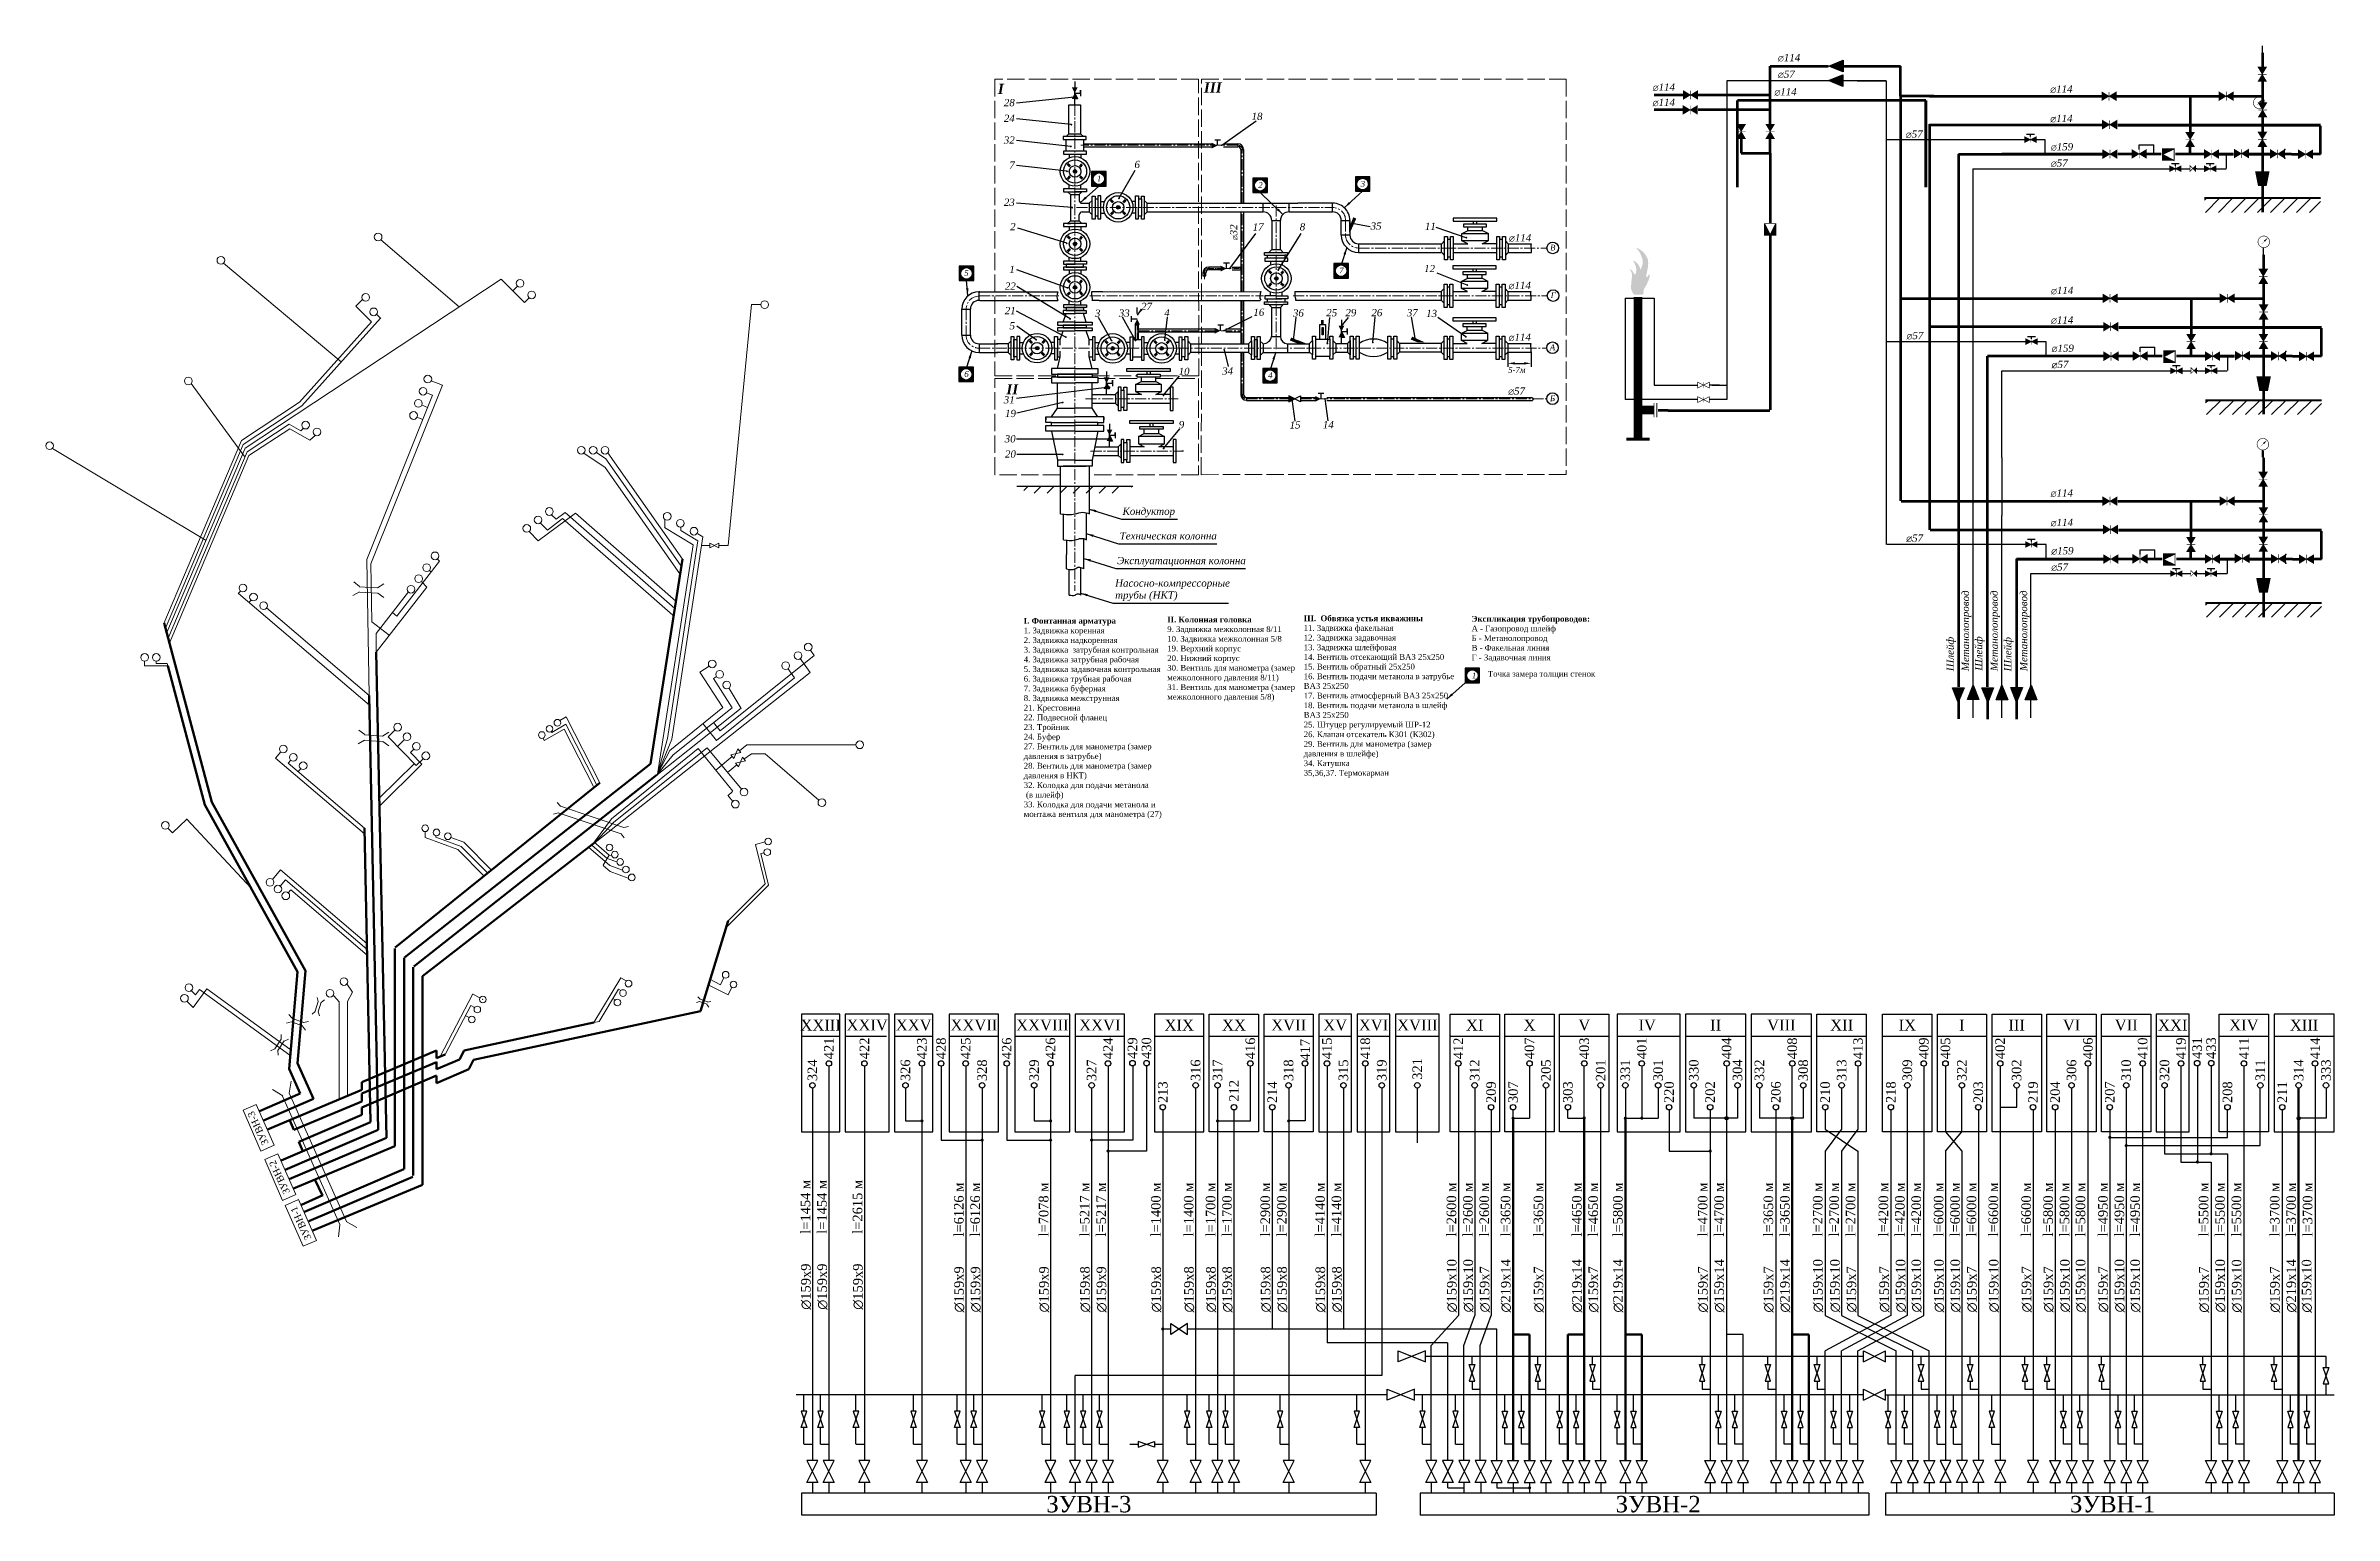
# Paper-space layout 'Layout1' of a CAD drawing. Header units: millimetres. Extents: x 35 to 825, y 5 to 512.
import ezdxf

# ---------------------------------------------------------------- set-up
doc = ezdxf.new("R2010")
doc.units = ezdxf.units.MM
doc.linetypes.add('ACAD_ISO02W100', pattern=[15, 12, -3])
doc.linetypes.add('CENTER2', pattern=[28.575, 19.05, -3.175, 3.175, -3.175])
for name, color, linetype in [('Газ', 30, 'Continuous'), ('Задвижки 150', 7, 'Continuous'), ('Задвижки 80', 7, 'Continuous'), ('Изм.приб.', 7, 'Continuous'), ('Клапаны 10', 7, 'Continuous'), ('Метанол', 5, 'Continuous'), ('Трубы 1020', 7, 'Continuous'), ('Трубы 219', 7, 'Continuous'), ('Штуцеры', 7, 'Continuous')]:
    doc.layers.add(name, color=color, linetype=linetype)
doc.styles.add('style1', font='', dxfattribs={"height": 2})
doc.styles.get('style1').set_extended_font_data('Times New Roman Cyr', italic=True)
doc.dimstyles.new('ISO-25', dxfattribs={"dimtxt": 2.5, "dimasz": 2.5, "dimexe": 1.25, "dimexo": 0.625, "dimtad": 1, "dimtxsty": 'Standard', "dimcen": 2.5, "dimadec": 0, "dimazin": 0, "dimtfac": 1, "dimtmove": 0, "dimatfit": 3, "dimfxl": 0, "dimarcsym": 0})
doc.dimstyles.new('ISO-25$0', dxfattribs={"dimtxt": 2.5, "dimasz": 2.5, "dimexe": 1.25, "dimexo": 0.625, "dimtad": 1, "dimtxsty": 'style1', "dimcen": 2.5, "dimadec": 0, "dimazin": 0, "dimtfac": 1, "dimtmove": 1, "dimatfit": 3, "dimfxl": 0, "dimarcsym": 0})

psp = doc.layouts.get("Layout1")

# ---------------------------------------------------------------- texts
for s, insert, char_height, width, attachment_point in [('{\\fSymbol|b0|i0|c2|p18;Ж\\fTimes New Roman|b0|i1|c204|p18;\\H1.333x;114}', (632.715, 509.495), 1.875, 13.7102, 1), ('{\\fTimes New Roman|b1|i1|c204|p18;I}', (363.411, 499.185), 3.5, 4.4906, 1), ('{\\fTimes New Roman|b1|i1|c204|p18;I\\fTimes New Roman|b1|i1|c0|p18;II}', (434.53, 499.676), 3.5, 9.2191, 1), ('{\\fSymbol|b0|i0|c2|p18;Ж\\fTimes New Roman|b0|i1|c204|p18;\\H1.333x;114}', (589.477, 499.311), 1.875, 13.7102, 1), ('{\\fSymbol|b0|i0|c2|p18;Ж\\fTimes New Roman|b0|i1|c204|p18;\\H1.333x;114}', (631.471, 497.702), 1.875, 13.7102, 1), ('{\\fSymbol|b0|i0|c2|p18;Ж\\fTimes New Roman|b0|i1|c204|p18;\\H1.333x;57}', (632.715, 503.764), 1.875, 13.7102, 1), ('{\\fSymbol|b0|i0|c2|p18;Ж\\fTimes New Roman|b0|i1|c204|p18;\\H1.333x;114}', (726.706, 498.651), 1.875, 13.7102, 1), ('{\\fTimes New Roman|b0|i1|c204|p18;28}', (369.25, 492.688), 2.5, 3.4328, 6), ('{\\fSymbol|b0|i0|c2|p18;Ж\\fTimes New Roman|b0|i1|c204|p18;\\H1.333x;114}', (589.477, 494.065), 1.875, 13.7102, 1), ('{\\fTimes New Roman|b0|i1|c204|p18;24}', (369.25, 487.285), 2.5, 3.4328, 6), ('{\\fTimes New Roman|b0|i1|c204|p18;18}', (454.767, 487.935), 2.5, 3.4328, 6), ('{\\fSymbol|b0|i0|c2|p18;Ж\\fTimes New Roman|b0|i1|c204|p18;\\H1.333x;57}', (676.851, 483.084), 1.875, 13.7102, 1), ('{\\fSymbol|b0|i0|c2|p18;Ж\\fTimes New Roman|b0|i1|c204|p18;\\H1.333x;114}', (726.706, 488.481), 1.875, 13.7102, 1), ('{\\fTimes New Roman|b0|i1|c204|p18;32}', (369.25, 479.773), 2.5, 3.4328, 6), ('{\\fSymbol|b0|i0|c2|p18;Ж\\fTimes New Roman|b0|i1|c204|p18;\\H1.333x;159}', (726.914, 478.725), 1.875, 13.7102, 1), ('{\\fTimes New Roman|b0|i1|c204|p18;7}', (369.261, 471.143), 2.5, 3.4328, 6), ('{\\fTimes New Roman|b0|i1|c204|p18;6}', (412.461, 471.359), 2.5, 3.4328, 6), ('{\\fSymbol|b0|i0|c2|p18;Ж\\fTimes New Roman|b0|i1|c204|p18;\\H1.333x;57}', (726.914, 473.12), 1.875, 13.7102, 1), ('{\\fTimes New Roman|b0|i1|c204|p18;23}', (369.262, 458.296), 2.5, 3.4328, 6), ('{\\fTimes New Roman|b0|i1|c204|p18;2}', (369.535, 449.905), 2.5, 3.4328, 6), ('{\\fTimes New Roman|b0|i1|c204|p18;17}', (455.152, 449.811), 2.5, 3.4328, 6), ('{\\fTimes New Roman|b0|i1|c204|p18;8}', (469.487, 449.828), 2.5, 3.4328, 6), ('{\\fTimes New Roman|b0|i1|c204|p18;35}', (495.867, 450.093), 2.5, 3.4328, 6), ('{\\fTimes New Roman|b0|i1|c204|p18;11}', (514.6, 450.027), 2.5, 3.4328, 6), ('{\\fSymbol|b0|i0|c2|p18;Ж\\fTimes New Roman|b0|i1|c204|p18;\\H1.333x;114}', (539.856, 447.314), 1.875, 8.8512, 1), ('{\\fTimes New Roman|b0|i1|c204|p18;1}', (369.266, 435.142), 2.5, 3.4328, 6), ('{\\fTimes New Roman|b0|i1|c204|p18;12}', (514.317, 435.451), 2.5, 3.4328, 6), ('{\\fTimes New Roman|b0|i1|c204|p18;22}', (365.836, 430.63), 2.5, 3.4328, 1), ('{\\fSymbol|b0|i0|c2|p18;Ж\\fTimes New Roman|b0|i1|c204|p18;\\H1.333x;114}', (539.731, 430.905), 1.875, 8.8512, 1), ('{\\fSymbol|b0|i0|c2|p18;Ж\\fTimes New Roman|b0|i1|c204|p18;\\H1.333x;114}', (726.964, 429.146), 1.875, 13.7102, 1), ('{\\fTimes New Roman|b0|i1|c204|p18;21}', (365.797, 422.199), 2.5, 3.4328, 1), ('{\\fTimes New Roman|b0|i1|c204|p18;3}', (396.91, 421.289), 2.5, 2.276, 1), ('{\\fTimes New Roman|b0|i1|c204|p18;33}', (405.162, 421.354), 2.5, 2.276, 1), ('{\\fTimes New Roman|b0|i1|c204|p18;27}', (412.842, 423.626), 2.5, 3.2876, 1), ('{\\fTimes New Roman|b0|i1|c204|p18;4}', (420.841, 421.417), 2.5, 2.276, 1), ('{\\fTimes New Roman|b0|i1|c204|p18;16}', (451.599, 421.623), 2.5, 2.276, 1), ('{\\fTimes New Roman|b0|i1|c204|p18;36}', (465.266, 421.36), 2.5, 2.276, 1), ('{\\fTimes New Roman|b0|i1|c204|p18;25}', (476.772, 421.486), 2.5, 2.276, 1), ('{\\fTimes New Roman|b0|i1|c204|p18;29}', (483.373, 421.486), 2.5, 2.276, 1), ('{\\fTimes New Roman|b0|i1|c204|p18;26}', (492.35, 421.486), 2.5, 2.276, 1), ('{\\fTimes New Roman|b0|i1|c204|p18;37}', (504.585, 421.484), 2.5, 2.276, 1), ('{\\fTimes New Roman|b0|i1|c204|p18;13}', (511.246, 421.207), 2.5, 2.276, 1), ('{\\fSymbol|b0|i0|c2|p18;Ж\\fTimes New Roman|b0|i1|c204|p18;\\H1.333x;114}', (726.964, 418.975), 1.875, 13.7102, 1), ('{\\fTimes New Roman|b0|i1|c204|p18;5}', (369.321, 415.682), 2.5, 3.4328, 6), ('{\\fSymbol|b0|i0|c2|p18;Ж\\fTimes New Roman|b0|i1|c204|p18;\\H1.333x;114}', (539.731, 413.011), 1.875, 8.8512, 1), ('{\\fSymbol|b0|i0|c2|p18;Ж\\fTimes New Roman|b0|i1|c204|p18;\\H1.333x;57}', (677.108, 413.578), 1.875, 13.7102, 1), ('{\\fSymbol|b0|i0|c2|p18;Ж\\fTimes New Roman|b0|i1|c204|p18;\\H1.333x;159}', (727.171, 409.219), 1.875, 13.7102, 1), ('{\\fSymbol|b0|i0|c2|p18;Ж\\fTimes New Roman|b0|i1|c204|p18;\\H1.333x;57}', (727.171, 403.615), 1.875, 13.7102, 1), ('{\\fTimes New Roman|b1|i1|c204|p18;I\\fTimes New Roman|b1|i1|c0|p18;I}', (366.337, 395.543), 3.5, 6.11633, 1), ('{\\fTimes New Roman|b0|i1|c204|p18;10}', (425.815, 401.194), 2.5, 2.276, 1), ('{\\fTimes New Roman|b0|i1|c204|p18;34}', (440.834, 401.354), 2.5, 2.276, 1), ('{\\fTimes New Roman|b0|i1|c204|p18;31}', (369.227, 390.143), 2.5, 3.4328, 6), ('{\\fSymbol|b0|i0|c2|p18;Ж\\fTimes New Roman|b0|i1|c204|p18;\\H1.333x;57}', (539.604, 394.446), 1.875, 8.8512, 1), ('{\\fTimes New Roman|b0|i1|c204|p18;19}', (365.885, 386.69), 2.5, 3.4328, 1), ('{\\fTimes New Roman|b0|i1|c204|p18;9}', (425.862, 382.829), 2.5, 2.276, 1), ('{\\fTimes New Roman|b0|i1|c204|p18;15}', (464.129, 382.752), 2.5, 2.276, 1), ('{\\fTimes New Roman|b0|i1|c204|p18;14}', (475.605, 382.815), 2.5, 2.276, 1), ('{\\fTimes New Roman|b0|i1|c204|p18;30}', (365.783, 377.955), 2.5, 3.4328, 1), ('{\\fTimes New Roman|b0|i1|c204|p18;20}', (365.874, 372.71), 2.5, 3.4328, 1), ('{\\fSymbol|b0|i0|c2|p18;Ж\\fTimes New Roman|b0|i1|c204|p18;\\H1.333x;114}', (726.847, 359.249), 1.875, 13.7102, 1), ('{\\fSymbol|b0|i0|c2|p18;Ж\\fTimes New Roman|b0|i1|c204|p18;\\H1.333x;114}', (726.847, 349.078), 1.875, 13.7102, 1), ('{\\fSymbol|b0|i0|c2|p18;Ж\\fTimes New Roman|b0|i1|c204|p18;\\H1.333x;57}', (676.992, 343.681), 1.875, 13.7102, 1), ('{\\fSymbol|b0|i0|c2|p18;Ж\\fTimes New Roman|b0|i1|c204|p18;\\H1.333x;159}', (727.055, 339.322), 1.875, 13.7102, 1), ('{\\fSymbol|b0|i0|c2|p18;Ж\\fTimes New Roman|b0|i1|c204|p18;\\H1.333x;57}', (727.055, 333.718), 1.875, 13.7102, 1)]:
    psp.add_mtext(s, dxfattribs=dict(insert=insert, char_height=char_height, width=width, attachment_point=attachment_point))
at = {"char_height": 2, "attachment_point": 5, "style": 'style1'}
for s, insert, width in [('{\\fTimes New Roman|b0|i1|c204|p18;1}', (398.36, 466.5), 2.8455), ('{\\fTimes New Roman|b0|i1|c204|p18;2}', (454.072, 464.259), 2.8455), ('{\\fTimes New Roman|b0|i1|c204|p18;3}', (489.428, 464.668), 2.8455), ('{\\fTimes New Roman|b0|i1|c204|p18;В}', (554.953, 442.675), 2.7011), ('{\\fTimes New Roman|b0|i1|c204|p18;5}', (352.59, 433.921), 2.8455), ('{\\fTimes New Roman|b0|i1|c204|p18;7}', (481.996, 434.761), 2.8455), ('{\\fTimes New Roman|b0|i1|c204|p18;Г}', (555.094, 426.238), 2.7011), ('{\\fTimes New Roman|b0|i1|c204|p18;А}', (554.878, 408.277), 2.7011), ('{\\fTimes New Roman|b0|i1|c204|p18;6}', (352.591, 399.044), 2.8455), ('{\\fTimes New Roman|b0|i1|c204|p18;4}', (457.464, 398.578), 2.8455), ('{\\fTimes New Roman|b0|i1|c204|p18;Б}', (554.876, 390.682), 2.7011), ('{\\fTimes New Roman|b0|i1|c204|p18;1}', (527.792, 295.034), 2.8455)]:
    psp.add_mtext(s, dxfattribs=dict(at, insert=insert, width=width))
at = {"insert": (443.55, 445.29), "char_height": 1.5, "width": 6.80408, "attachment_point": 1, "rotation": 90, "style": 'style1'}
psp.add_mtext('{\\fSymbol|b0|i0|c2|p18;Ж\\fTimes New Roman|b0|i1|c204|p18;\\H1.667x;32}', dxfattribs=at)
at = {"char_height": 2.5, "attachment_point": 1}
for s, insert in [('{\\fTimes New Roman|b0|i1|c204|p18;Кондуктор}', (406.459, 352.962)), ('{\\fTimes New Roman|b0|i1|c204|p18;Техническая колонна}', (405.456, 344.462)), ('{\\fTimes New Roman|b0|i1|c204|p18;Эксплуатационная колонна}', (404.563, 335.94)), ('{\\fTimes New Roman|b0|i1|c204|p18;Насосно-компрессорные\\Pтрубы (НКТ)}', (403.902, 328.196))]:
    psp.add_mtext(s, dxfattribs=dict(at, insert=insert))
at = {"char_height": 2.5, "width": 44.8419, "attachment_point": 1, "rotation": 90}
for s, insert in [('{\\fTimes New Roman|b0|i1|c204|p18;Метанолопровод}', (696.141, 296.542)), ('{\\fTimes New Roman|b0|i1|c204|p18;Метанолопровод}', (706.061, 296.542)), ('{\\fTimes New Roman|b0|i1|c204|p18;Метанолопровод}', (716.223, 296.542)), ('{\\fTimes New Roman|b0|i1|c204|p18;Шлейф}', (690.882, 296.542)), ('{\\fTimes New Roman|b0|i1|c204|p18;Шлейф}', (700.722, 296.686)), ('{\\fTimes New Roman|b0|i1|c204|p18;Шлейф}', (710.763, 296.447))]:
    psp.add_mtext(s, dxfattribs=dict(at, insert=insert))
at = {"lineweight": 25, "char_height": 2, "attachment_point": 1, "style": 'style1'}
for s, insert, width in [('{\\fTimes New Roman|b1|i0|c204|p18;I. Фонтанная арматура\\P\\fTimes New Roman|b0|i0|c204|p18;1. Задвижка коренная\\P2. Задвижка надкоренная\\P3. Задвижка  затрубная контрольная\\P4. Задвижка затрубная рабочая\\P5. Задвижка задавочная контрольная\\P6. Задвижка трубная рабочая\\P7. Задвижка буферная\\P8. Задвижка межструнная\\P21. Крестовина\\P22. Подвесной фланец\\P23. Тройник\\P24. Буфер\\P27. Вентиль для манометра (замер\\Pдавления в затрубье)\\P28. Вентиль для манометра (замер\\Pдавления в НКТ)\\P32. Колодка для подачи метанола\\P (в шлейф)\\P33. Колодка для подачи метанола и\\Pмонтажа вентиля для манометра (27)}', (372.359, 314.912), 66.3955), ('{\\fTimes New Roman|b1|i0|c204|p18;II. Колонная головка\\P\\fTimes New Roman|b0|i0|c204|p18;9. Задвижка межколонная 8/11\\P10. Задвижка межколонная 5/8\\P19. Верхний корпус\\P20. Нижний корпус\\P30. Вентиль для манометра (замер\\Pмежколонного давления 8/11)\\P31. Вентиль для манометра (замер\\Pмежколонного давления 5/8)}', (421.889, 315.352), 66.1448), ('{\\fTimes New Roman|b1|i0|c204|p18;III.  Обвязка устья икважины\\P\\fTimes New Roman|b0|i0|c204|p18;11. Задвижка факельная\\P12. Задвижка задавочная\\P13. Задвижка шлейфовая\\P14. Вентиль отсекающий ВАЗ 25х250\\P15. Вентиль обратный 25х250\\P16. Вентиль подачи метанола в затрубье\\PВАЗ 25х250\\P17. Вентиль атмосферный ВАЗ 25х250\\P18. Вентиль подачи метанола в шлейф\\PВАЗ 25х250\\P25. Штуцер регулируемый ШР-12\\P26. Клапан отсекатель К301 (К302)\\P29. Вентиль для манометра (замер\\Pдавления в шлейфе)\\P34. Катушка\\P35,36,37. Термокарман}', (468.998, 315.764), 66.1448), ('{\\fTimes New Roman|b1|i0|c204|p18;Экспликация трубопроводов:\\P\\fTimes New Roman|b0|i0|c204|p18;А - Газопровод шлейф\\PБ - Метанолопровод\\PВ - Факельная линия\\PГ - Задавочная линия}', (526.939, 315.591), 66.1448), ('{\\fTimes New Roman Cyr|b0|i0|c204|p18;Точка замера толщин стенок}', (532.54, 296.622), 54.8932)]:
    psp.add_mtext(s, dxfattribs=dict(at, insert=insert, width=width))
at = {"lineweight": 18, "attachment_point": 5}
for s, insert, char_height in [('{\\fTimes New Roman|b0|i0|c204|p18;X\\fTimes New Roman|b0|i0|c0|p18;X\\fTimes New Roman|b0|i0|c204|p18;III}', (302.252, 174.393), 3.779057), ('{\\fTimes New Roman|b0|i0|c204|p18;X\\fTimes New Roman|b0|i0|c0|p18;XIV}', (318.313, 174.393), 3.77906), ('{\\fTimes New Roman|b0|i0|c204|p18;X\\fTimes New Roman|b0|i0|c0|p18;XV}', (334.374, 174.393), 3.77906), ('{\\fTimes New Roman|b0|i0|c204|p18;X\\fTimes New Roman|b0|i0|c0|p18;XV\\fTimes New Roman|b0|i0|c204|p18;I\\fTimes New Roman|b0|i0|c0|p18;I}', (355.159, 174.393), 3.779057), ('{\\fTimes New Roman|b0|i0|c204|p18;X\\fTimes New Roman|b0|i0|c0|p18;XV\\fTimes New Roman|b0|i0|c204|p18;I\\fTimes New Roman|b0|i0|c0|p18;II}', (378.778, 174.393), 3.779057)]:
    psp.add_mtext(s, dxfattribs=dict(at, insert=insert, char_height=char_height))
for s, insert, char_height, width in [('{\\fTimes New Roman|b0|i0|c204|p18;X\\fTimes New Roman|b0|i0|c0|p18;XV\\fTimes New Roman|b0|i0|c204|p18;I}', (398.618, 174.393), 3.779057, 14.22201), ('{\\fTimes New Roman|b0|i0|c204|p18;XI\\fTimes New Roman|b0|i0|c0|p18;X}', (426.016, 174.393), 3.77906, 17.0563), ('{\\fTimes New Roman|b0|i0|c204|p18;X\\fTimes New Roman|b0|i0|c0|p18;X}', (444.911, 174.393), 3.77906, 18.89529), ('{\\fTimes New Roman|b0|i0|c0|p18;XVII}', (463.807, 174.393), 3.77906, 18.89529), ('{\\fTimes New Roman|b0|i0|c204|p18;X\\fTimes New Roman|b0|i0|c0|p18;V}', (479.868, 174.393), 3.77906, 13.32779), ('{\\fTimes New Roman|b0|i0|c204|p18;X\\fTimes New Roman|b0|i0|c0|p18;V\\fTimes New Roman|b0|i0|c204|p18;I}', (493.094, 174.393), 3.779057, 13.32779), ('{\\fTimes New Roman|b0|i0|c204|p18;X\\fTimes New Roman|b0|i0|c0|p18;VIII}', (508.211, 174.393), 3.77906, 14.22201), ('{\\fTimes New Roman|b0|i0|c0|p18;XI}', (528.016, 174.393), 3.77906, 18.89529), ('{\\fTimes New Roman|b0|i0|c0|p18;X}', (546.946, 174.393), 3.77906, 18.89529), ('{\\fTimes New Roman|b0|i0|c0|p18;V}', (565.841, 174.393), 3.77906, 18.89529), ('{\\fTimes New Roman|b0|i0|c204|p18;I\\fTimes New Roman|b0|i0|c0|p18;V}', (587.571, 174.393), 3.77906, 18.89529), ('{\\fTimes New Roman|b0|i0|c204|p18;II}', (611.19, 174.393), 3.77906, 18.89529), ('{\\fTimes New Roman|b0|i0|c0|p18;V\\fTimes New Roman|b0|i0|c204|p18;III}', (633.864, 174.393), 3.77906, 18.89529), ('{\\fTimes New Roman|b0|i0|c0|p18;XII}', (654.682, 174.393), 3.77906, 18.89529), ('{\\fTimes New Roman|b0|i0|c0|p18;IX}', (677.356, 174.393), 3.77906, 18.89529), ('{\\fTimes New Roman|b0|i0|c0|p18;I}', (696.184, 174.393), 3.77906, 18.89529), ('{\\fTimes New Roman|b0|i0|c0|p18;III}', (715.08, 174.393), 3.77906, 18.89529), ('{\\fTimes New Roman|b0|i0|c0|p18;VI}', (734.042, 174.393), 3.77906, 18.89529), ('{\\fTimes New Roman|b0|i0|c0|p18;VII}', (752.905, 174.393), 3.77906, 18.89529), ('{\\fTimes New Roman|b0|i0|c204|p18;X\\fTimes New Roman|b0|i0|c0|p18;X\\fTimes New Roman|b0|i0|c204|p18;I}', (768.966, 174.393), 3.779057, 13.32777), ('{\\fTimes New Roman|b0|i0|c204|p18;XI\\fTimes New Roman|b0|i0|c0|p18;V}', (793.529, 174.393), 3.77906, 18.89529), ('{\\fTimes New Roman|b0|i0|c204|p18;XIII}', (814.314, 174.393), 3.77906, 18.89529)]:
    psp.add_mtext(s, dxfattribs=dict(at, insert=insert, char_height=char_height, width=width))
at = {"lineweight": 18, "char_height": 3.30668, "attachment_point": 5, "rotation": 90}
for s, insert in [('{\\fTimes New Roman|b0|i0|c204|p18;421}', (305.086, 166.361)), ('{\\fTimes New Roman|b0|i0|c204|p18;422}', (317.368, 166.361)), ('{\\fTimes New Roman|b0|i0|c204|p18;423}', (337.208, 166.361)), ('{\\fTimes New Roman|b0|i0|c204|p18;428}', (343.822, 166.361)), ('{\\fTimes New Roman|b0|i0|c204|p18;425}', (352.325, 166.361)), ('{\\fTimes New Roman|b0|i0|c204|p18;426}', (366.496, 166.361)), ('{\\fTimes New Roman|b0|i0|c204|p18;426}', (381.612, 166.361)), ('{\\fTimes New Roman|b0|i0|c204|p18;424}', (401.452, 166.361)), ('{\\fTimes New Roman|b0|i0|c204|p18;429}', (409.888, 166.449)), ('{\\fTimes New Roman|b0|i0|c204|p18;430}', (414.735, 166.449)), ('{\\fTimes New Roman|b0|i0|c204|p18;416}', (450.58, 166.361)), ('{\\fTimes New Roman|b0|i0|c204|p18;417}', (469.475, 165.89)), ('{\\fTimes New Roman|b0|i0|c204|p18;415}', (477.033, 166.361)), ('{\\fTimes New Roman|b0|i0|c204|p18;418}', (490.26, 166.361)), ('{\\fTimes New Roman|b0|i0|c204|p18;412}', (522.348, 166.361)), ('{\\fTimes New Roman|b0|i0|c204|p18;407}', (546.946, 166.361)), ('{\\fTimes New Roman|b0|i0|c204|p18;403}', (565.841, 166.361)), ('{\\fTimes New Roman|b0|i0|c204|p18;401}', (585.681, 166.361)), ('{\\fTimes New Roman|b0|i0|c204|p18;404}', (614.969, 166.361)), ('{\\fTimes New Roman|b0|i0|c204|p18;408}', (637.643, 166.361)), ('{\\fTimes New Roman|b0|i0|c204|p18;413}', (660.35, 166.361)), ('{\\fTimes New Roman|b0|i0|c204|p18;409}', (683.025, 166.361)), ('{\\fTimes New Roman|b0|i0|c204|p18;405}', (690.516, 166.361)), ('{\\fTimes New Roman|b0|i0|c204|p18;402}', (709.411, 166.361)), ('{\\fTimes New Roman|b0|i0|c204|p18;406}', (739.711, 166.361)), ('{\\fTimes New Roman|b0|i0|c204|p18;410}', (758.573, 166.361)), ('{\\fTimes New Roman|b0|i0|c204|p18;419}', (771.8, 166.361)), ('{\\fTimes New Roman|b0|i0|c204|p18;431}', (777.401, 166.449)), ('{\\fTimes New Roman|b0|i0|c204|p18;433}', (782.248, 166.449)), ('{\\fTimes New Roman|b0|i0|c204|p18;411}', (793.529, 166.361)), ('{\\fTimes New Roman|b0|i0|c204|p18;414}', (818.093, 166.361)), ('{\\fTimes New Roman|b0|i0|c204|p18;324}', (299.418, 158.803)), ('{\\fTimes New Roman|b0|i0|c204|p18;326}', (331.54, 158.803)), ('{\\fTimes New Roman|b0|i0|c204|p18;328}', (357.993, 158.803)), ('{\\fTimes New Roman|b0|i0|c204|p18;329}', (375.944, 158.803)), ('{\\fTimes New Roman|b0|i0|c204|p18;327}', (395.784, 158.803)), ('{\\fTimes New Roman|b0|i0|c204|p18;316}', (431.685, 158.803)), ('{\\fTimes New Roman|b0|i0|c204|p18;317}', (439.243, 158.803)), ('{\\fTimes New Roman|b0|i0|c204|p18;318}', (463.772, 158.803)), ('{\\fTimes New Roman|b0|i0|c204|p18;315}', (482.702, 158.803)), ('{\\fTimes New Roman|b0|i0|c204|p18;319}', (495.929, 158.803)), ('{\\fTimes New Roman|b0|i0|c204|p18;321}', (508.211, 159.277)), ('{\\fTimes New Roman|b0|i0|c204|p18;312}', (528.016, 158.803)), ('{\\fTimes New Roman|b0|i0|c204|p18;205}', (552.615, 158.803)), ('{\\fTimes New Roman|b0|i0|c204|p18;201}', (571.51, 158.803)), ('{\\fTimes New Roman|b0|i0|c204|p18;331}', (580.013, 158.803)), ('{\\fTimes New Roman|b0|i0|c204|p18;301}', (591.35, 158.803)), ('{\\fTimes New Roman|b0|i0|c204|p18;330}', (603.632, 158.803)), ('{\\fTimes New Roman|b0|i0|c204|p18;304}', (618.748, 158.803)), ('{\\fTimes New Roman|b0|i0|c204|p18;332}', (626.306, 158.803)), ('{\\fTimes New Roman|b0|i0|c204|p18;308}', (641.422, 158.803)), ('{\\fTimes New Roman|b0|i0|c204|p18;313}', (654.682, 158.803)), ('{\\fTimes New Roman|b0|i0|c204|p18;309}', (677.356, 158.803)), ('{\\fTimes New Roman|b0|i0|c204|p18;322}', (696.184, 158.803)), ('{\\fTimes New Roman|b0|i0|c204|p18;302}', (715.08, 158.803)), ('{\\fTimes New Roman|b0|i0|c204|p18;306}', (734.042, 158.803)), ('{\\fTimes New Roman|b0|i0|c204|p18;310}', (752.905, 158.803)), ('{\\fTimes New Roman|b0|i0|c204|p18;320}', (766.131, 158.803)), ('{\\fTimes New Roman|b0|i0|c204|p18;311}', (799.198, 158.803)), ('{\\fTimes New Roman|b0|i0|c204|p18;314}', (812.425, 158.803)), ('{\\fTimes New Roman|b0|i0|c204|p18;333}', (821.872, 158.803)), ('{\\fTimes New Roman|b0|i0|c204|p18;213}', (420.348, 151.245)), ('{\\fTimes New Roman|b0|i0|c204|p18;212}', (444.911, 151.719)), ('{\\fTimes New Roman|b0|i0|c204|p18;214}', (458.138, 151.245)), ('{\\fTimes New Roman|b0|i0|c204|p18;209}', (533.685, 151.245)), ('{\\fTimes New Roman|b0|i0|c204|p18;307}', (541.277, 151.245)), ('{\\fTimes New Roman|b0|i0|c204|p18;303}', (560.173, 151.245)), ('{\\fTimes New Roman|b0|i0|c204|p18;220}', (595.129, 151.245)), ('{\\fTimes New Roman|b0|i0|c204|p18;202}', (609.3, 151.245)), ('{\\fTimes New Roman|b0|i0|c204|p18;206}', (631.975, 151.245)), ('{\\fTimes New Roman|b0|i0|c204|p18;210}', (649.013, 151.245)), ('{\\fTimes New Roman|b0|i0|c204|p18;218}', (671.688, 151.245)), ('{\\fTimes New Roman|b0|i0|c204|p18;203}', (701.853, 151.245)), ('{\\fTimes New Roman|b0|i0|c204|p18;219}', (720.748, 151.245)), ('{\\fTimes New Roman|b0|i0|c204|p18;204}', (728.373, 151.245)), ('{\\fTimes New Roman|b0|i0|c204|p18;207}', (747.236, 151.245)), ('{\\fTimes New Roman|b0|i0|c204|p18;208}', (787.861, 151.245)), ('{\\fTimes New Roman|b0|i0|c204|p18;211}', (806.756, 151.245))]:
    psp.add_mtext(s, dxfattribs=dict(at, insert=insert))
at = {"lineweight": 20, "char_height": 2.39789, "attachment_point": 5, "rotation": 115}
for s, insert, width in [('{\\fTimes New Roman|b0|i0|c204|p18;ЗУВН-3}', (108.044, 138.809), 15.54184), ('{\\fTimes New Roman|b0|i0|c204|p18;ЗУВН-2}', (115.447, 121.879), 15.54184), ('{\\fTimes New Roman|b0|i0|c204|p18;ЗУВН-1}', (122.837, 106.008), 15.54191)]:
    psp.add_mtext(s, dxfattribs=dict(at, insert=insert, width=width))
at = {"lineweight": 13, "char_height": 3.30668, "attachment_point": 1, "rotation": 90}
for s, insert in [('{\\fTimes New Roman|b0|i0|c204|p18;l=1454 м}', (295.36, 102.39)), ('{\\fTimes New Roman|b0|i0|c204|p18;l=1454 м}', (301.029, 102.39)), ('{\\fTimes New Roman|b0|i0|c204|p18;l=2615 м}', (313.311, 102.39)), ('{\\fTimes New Roman|b0|i0|c204|p18;l=6126 м}', (348.267, 101.445)), ('{\\fTimes New Roman|b0|i0|c204|p18;l=6126 м}', (353.936, 101.445)), ('{\\fTimes New Roman|b0|i0|c204|p18;l=7078 м}', (377.555, 101.445)), ('{\\fTimes New Roman|b0|i0|c204|p18;l=5217 м}', (391.726, 101.445)), ('{\\fTimes New Roman|b0|i0|c204|p18;l=5217 м}', (397.395, 101.445)), ('{\\fTimes New Roman|b0|i0|c204|p18;l=1400 м}', (416.29, 101.445)), ('{\\fTimes New Roman|b0|i0|c204|p18;l=1400 м}', (427.627, 101.445)), ('{\\fTimes New Roman|b0|i0|c204|p18;l=1700 м}', (435.185, 101.445)), ('{\\fTimes New Roman|b0|i0|c204|p18;l=1700 м}', (440.854, 101.445)), ('{\\fTimes New Roman|b0|i0|c204|p18;l=2900 м}', (454.081, 101.445)), ('{\\fTimes New Roman|b0|i0|c204|p18;l=2900 м}', (459.749, 101.445)), ('{\\fTimes New Roman|b0|i0|c204|p18;l=4140 м}', (472.976, 101.445)), ('{\\fTimes New Roman|b0|i0|c204|p18;l=4140 м}', (478.645, 101.445)), ('{\\fTimes New Roman|b0|i0|c204|p18;l=2600 м}', (518.325, 101.445)), ('{\\fTimes New Roman|b0|i0|c204|p18;l=2600 м}', (523.993, 101.445)), ('{\\fTimes New Roman|b0|i0|c204|p18;l=2600 м}', (529.662, 101.445)), ('{\\fTimes New Roman|b0|i0|c204|p18;l=3650 м}', (537.022, 101.445)), ('{\\fTimes New Roman|b0|i0|c204|p18;l=3650 м}', (548.359, 101.445)), ('{\\fTimes New Roman|b0|i0|c204|p18;l=4650 м}', (561.586, 101.445)), ('{\\fTimes New Roman|b0|i0|c204|p18;l=4650 м}', (567.254, 101.445)), ('{\\fTimes New Roman|b0|i0|c204|p18;l=5800 м}', (575.757, 101.445)), ('{\\fTimes New Roman|b0|i0|c204|p18;l=4700 м}', (605.045, 101.445)), ('{\\fTimes New Roman|b0|i0|c204|p18;l=4700 м}', (610.713, 101.445)), ('{\\fTimes New Roman|b0|i0|c204|p18;l=3650 м}', (627.719, 101.445)), ('{\\fTimes New Roman|b0|i0|c204|p18;l=3650 м}', (633.388, 101.445)), ('{\\fTimes New Roman|b0|i0|c204|p18;l=2700 м}', (644.758, 101.445)), ('{\\fTimes New Roman|b0|i0|c204|p18;l=2700 м}', (650.426, 101.445)), ('{\\fTimes New Roman|b0|i0|c204|p18;l=2700 м}', (656.095, 101.445)), ('{\\fTimes New Roman|b0|i0|c204|p18;l=4200 м}', (667.432, 101.445)), ('{\\fTimes New Roman|b0|i0|c204|p18;l=4200 м}', (673.1, 101.445)), ('{\\fTimes New Roman|b0|i0|c204|p18;l=4200 м}', (678.769, 101.445)), ('{\\fTimes New Roman|b0|i0|c204|p18;l=6000 м}', (686.493, 101.445)), ('{\\fTimes New Roman|b0|i0|c204|p18;l=6000 м}', (692.161, 101.445)), ('{\\fTimes New Roman|b0|i0|c204|p18;l=6000 м}', (697.83, 101.445)), ('{\\fTimes New Roman|b0|i0|c204|p18;l=6600 м}', (705.388, 101.445)), ('{\\fTimes New Roman|b0|i0|c204|p18;l=6600 м}', (716.725, 101.445)), ('{\\fTimes New Roman|b0|i0|c204|p18;l=5800 м}', (724.283, 101.445)), ('{\\fTimes New Roman|b0|i0|c204|p18;l=5800 м}', (729.952, 101.445)), ('{\\fTimes New Roman|b0|i0|c204|p18;l=5800 м}', (735.455, 101.445)), ('{\\fTimes New Roman|b0|i0|c204|p18;l=4950 м}', (743.205, 101.445)), ('{\\fTimes New Roman|b0|i0|c204|p18;l=4950 м}', (748.874, 101.445)), ('{\\fTimes New Roman|b0|i0|c204|p18;l=4950 м}', (754.318, 101.445)), ('{\\fTimes New Roman|b0|i0|c204|p18;l=5500 м}', (777.942, 101.445)), ('{\\fTimes New Roman|b0|i0|c204|p18;l=5500 м}', (783.611, 101.445)), ('{\\fTimes New Roman|b0|i0|c204|p18;l=5500 м}', (789.279, 101.445)), ('{\\fTimes New Roman|b0|i0|c204|p18;l=3700 м}', (802.501, 101.445)), ('{\\fTimes New Roman|b0|i0|c204|p18;l=3700 м}', (808.169, 101.445)), ('{\\fTimes New Roman|b0|i0|c204|p18;l=3700 м}', (813.838, 101.445)), ('{\\fSymbol|b0|i0|c2|p18;Ж\\fTimes New Roman|b0|i0|c204|p18;159x9}', (295.457, 76.208)), ('{\\fSymbol|b0|i0|c2|p18;Ж\\fTimes New Roman|b0|i0|c204|p18;159x9}', (301.126, 76.208)), ('{\\fSymbol|b0|i0|c2|p18;Ж\\fTimes New Roman|b0|i0|c204|p18;159x9}', (313.408, 76.208)), ('{\\fSymbol|b0|i0|c2|p18;Ж\\fTimes New Roman|b0|i0|c204|p18;159x9}', (348.364, 75.264)), ('{\\fSymbol|b0|i0|c2|p18;Ж\\fTimes New Roman|b0|i0|c204|p18;159x9}', (354.032, 75.264)), ('{\\fSymbol|b0|i0|c2|p18;Ж\\fTimes New Roman|b0|i0|c204|p18;159x9}', (377.652, 75.264)), ('{\\fSymbol|b0|i0|c2|p18;Ж\\fTimes New Roman|b0|i0|c204|p18;159x8}', (391.823, 75.264)), ('{\\fSymbol|b0|i0|c2|p18;Ж\\fTimes New Roman|b0|i0|c204|p18;159x9}', (397.492, 75.264)), ('{\\fSymbol|b0|i0|c2|p18;Ж\\fTimes New Roman|b0|i0|c204|p18;159x8}', (416.387, 75.264)), ('{\\fSymbol|b0|i0|c2|p18;Ж\\fTimes New Roman|b0|i0|c204|p18;159x8}', (427.724, 75.264)), ('{\\fSymbol|b0|i0|c2|p18;Ж\\fTimes New Roman|b0|i0|c204|p18;159x8}', (435.282, 75.264)), ('{\\fSymbol|b0|i0|c2|p18;Ж\\fTimes New Roman|b0|i0|c204|p18;159x8}', (440.951, 75.264)), ('{\\fSymbol|b0|i0|c2|p18;Ж\\fTimes New Roman|b0|i0|c204|p18;159x8}', (454.177, 75.264)), ('{\\fSymbol|b0|i0|c2|p18;Ж\\fTimes New Roman|b0|i0|c204|p18;159x8}', (459.846, 75.264)), ('{\\fSymbol|b0|i0|c2|p18;Ж\\fTimes New Roman|b0|i0|c204|p18;159x8}', (473.073, 75.264)), ('{\\fSymbol|b0|i0|c2|p18;Ж\\fTimes New Roman|b0|i0|c204|p18;159x8}', (478.741, 75.264)), ('{\\fSymbol|b0|i0|c2|p18;Ж\\fTimes New Roman|b0|i0|c204|p18;159x10}', (518.421, 75.264)), ('{\\fSymbol|b0|i0|c2|p18;Ж\\fTimes New Roman|b0|i0|c204|p18;159x10}', (524.09, 75.264)), ('{\\fSymbol|b0|i0|c2|p18;Ж\\fTimes New Roman|b0|i0|c204|p18;159x7}', (529.759, 75.264)), ('{\\fSymbol|b0|i0|c2|p18;Ж\\fTimes New Roman|b0|i0|c204|p18;219x14}', (537.059, 75.23)), ('{\\fSymbol|b0|i0|c2|p18;Ж\\fTimes New Roman|b0|i0|c204|p18;159x7}', (548.396, 75.23)), ('{\\fSymbol|b0|i0|c2|p18;Ж\\fTimes New Roman|b0|i0|c204|p18;219x14}', (561.623, 75.23)), ('{\\fSymbol|b0|i0|c2|p18;Ж\\fTimes New Roman|b0|i0|c204|p18;159x7}', (567.291, 75.23)), ('{\\fSymbol|b0|i0|c2|p18;Ж\\fTimes New Roman|b0|i0|c204|p18;219x14}', (575.794, 75.23)), ('{\\fSymbol|b0|i0|c2|p18;Ж\\fTimes New Roman|b0|i0|c204|p18;159x7}', (605.082, 75.23)), ('{\\fSymbol|b0|i0|c2|p18;Ж\\fTimes New Roman|b0|i0|c204|p18;159x14}', (610.751, 75.23)), ('{\\fSymbol|b0|i0|c2|p18;Ж\\fTimes New Roman|b0|i0|c204|p18;159x7}', (627.756, 75.23)), ('{\\fSymbol|b0|i0|c2|p18;Ж\\fTimes New Roman|b0|i0|c204|p18;219x14}', (633.425, 75.23)), ('{\\fSymbol|b0|i0|c2|p18;Ж\\fTimes New Roman|b0|i0|c204|p18;159x10}', (644.795, 75.264)), ('{\\fSymbol|b0|i0|c2|p18;Ж\\fTimes New Roman|b0|i0|c204|p18;159x10}', (650.688, 75.264)), ('{\\fSymbol|b0|i0|c2|p18;Ж\\fTimes New Roman|b0|i0|c204|p18;159x7}', (656.357, 75.264)), ('{\\fSymbol|b0|i0|c2|p18;Ж\\fTimes New Roman|b0|i0|c204|p18;159x7}', (667.694, 75.264)), ('{\\fSymbol|b0|i0|c2|p18;Ж\\fTimes New Roman|b0|i0|c204|p18;159x10}', (673.363, 75.264)), ('{\\fSymbol|b0|i0|c2|p18;Ж\\fTimes New Roman|b0|i0|c204|p18;159x10}', (678.806, 75.264)), ('{\\fSymbol|b0|i0|c2|p18;Ж\\fTimes New Roman|b0|i0|c204|p18;159x10}', (686.59, 75.264)), ('{\\fSymbol|b0|i0|c2|p18;Ж\\fTimes New Roman|b0|i0|c204|p18;159x10}', (692.258, 75.264)), ('{\\fSymbol|b0|i0|c2|p18;Ж\\fTimes New Roman|b0|i0|c204|p18;159x7}', (697.927, 75.264)), ('{\\fSymbol|b0|i0|c2|p18;Ж\\fTimes New Roman|b0|i0|c204|p18;159x10}', (705.485, 75.264)), ('{\\fSymbol|b0|i0|c2|p18;Ж\\fTimes New Roman|b0|i0|c204|p18;159x7}', (716.822, 75.264)), ('{\\fSymbol|b0|i0|c2|p18;Ж\\fTimes New Roman|b0|i0|c204|p18;159x7}', (724.38, 75.264)), ('{\\fSymbol|b0|i0|c2|p18;Ж\\fTimes New Roman|b0|i0|c204|p18;159x10}', (730.049, 75.264)), ('{\\fSymbol|b0|i0|c2|p18;Ж\\fTimes New Roman|b0|i0|c204|p18;159x10}', (735.492, 75.264)), ('{\\fSymbol|b0|i0|c2|p18;Ж\\fTimes New Roman|b0|i0|c204|p18;159x7}', (743.243, 75.264)), ('{\\fSymbol|b0|i0|c2|p18;Ж\\fTimes New Roman|b0|i0|c204|p18;159x10}', (748.911, 75.264)), ('{\\fSymbol|b0|i0|c2|p18;Ж\\fTimes New Roman|b0|i0|c204|p18;159x10}', (754.355, 75.264)), ('{\\fSymbol|b0|i0|c2|p18;Ж\\fTimes New Roman|b0|i0|c204|p18;159x7}', (778.022, 75.18)), ('{\\fSymbol|b0|i0|c2|p18;Ж\\fTimes New Roman|b0|i0|c204|p18;159x10}', (783.643, 75.264)), ('{\\fSymbol|b0|i0|c2|p18;Ж\\fTimes New Roman|b0|i0|c204|p18;159x10}', (789.36, 75.18)), ('{\\fSymbol|b0|i0|c2|p18;Ж\\fTimes New Roman|b0|i0|c204|p18;159x7}', (802.538, 75.188)), ('{\\fSymbol|b0|i0|c2|p18;Ж\\fTimes New Roman|b0|i0|c204|p18;219x14}', (808.206, 75.23)), ('{\\fSymbol|b0|i0|c2|p18;Ж\\fTimes New Roman|b0|i0|c204|p18;159x10}', (813.507, 75.188))]:
    psp.add_mtext(s, dxfattribs=dict(at, insert=insert))
at = {"lineweight": -3, "char_height": 5.66859, "attachment_point": 5}
for s, insert, width in [('{\\fTimes New Roman|b0|i0|c204|p18;ЗУВН-3}', (394.839, 9.06), 197.38007), ('{\\fTimes New Roman|b0|i0|c204|p18;ЗУВН-2}', (591.35, 9.06), 145.19101), ('{\\fTimes New Roman|b0|i0|c204|p18;ЗУВН-1}', (748.181, 9.06), 153.73087)]:
    psp.add_mtext(s, dxfattribs=dict(at, insert=insert, width=width))

# ---------------------------------------------------------------- blocks, each defined once
blk = doc.blocks.new('A$C6D4A3E53')
at = {"lineweight": 20}
for p, q in [((1, 2), (0, 0)), ((0, 2), (1, 2)), ((1, 0), (0, 2)), ((0, 0), (1, 0))]:
    blk.add_line(p, q, dxfattribs=at)
blk = doc.blocks.new('Задвижка 150 непрох.')
at = {"layer": 'Задвижки 150'}
h = blk.add_hatch(color=256, dxfattribs=at)
h.paths.add_polyline_path([(0, -1.5), (2.5, 0), (0, 1.5)])
h.paths.add_polyline_path([(2.5, 0), (5, -1.5), (5, 1.5)])
at = {"layer": 'Задвижки 150', "const_width": 0.2}
blk.add_lwpolyline([(5, -1.5), (0, 1.5), (0, -1.5), (5, 1.5)], close=True, dxfattribs=at)
blk.add_lwpolyline([(2.5, 1.5), (2.5, -1.5)], dxfattribs=at)
blk = doc.blocks.new('Стрелка 219')
at = {"layer": 'Трубы 219'}
blk.add_hatch(color=256, dxfattribs=at).paths.add_polyline_path([(0, -2), (5, 0), (0, 2)])
blk.add_lwpolyline([(0, -2), (0, 2), (5, 0)], close=True, dxfattribs=at)
blk = doc.blocks.new('Задвижка 80')
at = {"layer": 'Задвижки 80', "const_width": 0.2}
blk.add_lwpolyline([(0, -1), (0, 1), (4, -1), (4, 1)], close=True, dxfattribs=at)
blk.add_lwpolyline([(2, 1), (2, -1)], dxfattribs=at)
blk = doc.blocks.new('Изм.приб.')
at = {"layer": 'Изм.приб.', "const_width": 0.2}
blk.add_lwpolyline([(-2, 0, 1), (2, 0, 1), (-2, 0, 0.780776)], format="xyb", dxfattribs=at)
at = {"layer": 'Изм.приб.', "const_width": 0.1}
blk.add_lwpolyline([(0.21, 0.21), (-0.71, -0.71)], dxfattribs=at)
at = {"layer": 'Изм.приб.'}
blk.add_solid([(0.01, 0.41), (1.41, 1.41), (0.41, 0.01)], dxfattribs=at)
blk = doc.blocks.new('Штуцер 25')
at = {"layer": 'Штуцеры'}
h = blk.add_hatch(color=256, dxfattribs=at)
h.paths.add_polyline_path([(0, -4), (2, -4), (2, 0)])
h.paths.add_polyline_path([(-2, -4), (0, -4), (-2, 0)])
at = {"layer": 'Штуцеры', "const_width": 0.3}
blk.add_lwpolyline([(2, -4), (-2, -4), (-2, 0), (2, 0)], close=True, dxfattribs=at)
at = {"layer": 'Штуцеры'}
for points in [[(0, -4), (-2, 0)], [(2, 0), (0, -4)]]:
    blk.add_lwpolyline(points, dxfattribs=at)
blk = doc.blocks.new('Клапан 10')
at = {"layer": 'Клапаны 10'}
blk.add_hatch(color=256, dxfattribs=at).paths.add_polyline_path([(2, 1), (1, 0), (2, -1)])
at = {"layer": 'Клапаны 10', "const_width": 0.2}
blk.add_lwpolyline([(0, 1), (0, -1), (2, 1), (2, -1)], close=True, dxfattribs=at)
blk = doc.blocks.new('Задвижка 80 непрох.')
at = {"layer": 'Задвижки 80'}
h = blk.add_hatch(color=256, dxfattribs=at)
h.paths.add_polyline_path([(2, 0), (0, 1), (0, -1)])
h.paths.add_polyline_path([(2, 0), (4, -1), (4, 1)])
at = {"layer": 'Задвижки 80', "const_width": 0.2}
blk.add_lwpolyline([(0, -1), (0, 1), (4, -1), (4, 1)], close=True, dxfattribs=at)
blk.add_lwpolyline([(2, 1), (2, -1)], dxfattribs=at)
blk = doc.blocks.new('1234')
for p, q in [((270.57, 196.8), (273.25, 196.8)), ((271.91, 196), (271.91, 196.8))]:
    blk.add_line(p, q)
at = {"layer": 'Газ', "color": 0}
blk.add_blockref('Задвижка 80 непрох.', (269.91, 195), dxfattribs=at)
blk = doc.blocks.new('задв')
for points in [[(146, 180), (147, 182), (146, 182), (145, 182)], [(145, 178), (146, 178), (147, 178), (146, 180)]]:
    blk.add_hatch(color=256).paths.add_polyline_path(points)
for p, q in [((146, 184), (146, 182)), ((146, 178), (146, 182)), ((146, 180), (148, 180)), ((146, 180), (147, 178)), ((147, 178), (146, 178)), ((146, 176), (146, 178)), ((148, 180), (148, 181)), ((148, 181), (148, 179))]:
    blk.add_line(p, q)
blk = doc.blocks.new('A$C63CE249D')
h = blk.add_hatch(color=256)
edge = h.paths.add_edge_path()
edge.add_arc((5.1, 7), 0.627, 0, 360)
at = {"lineweight": 100}
for p, q in [((3.4, 8.7), (2.58, 9.52)), ((6.82, 8.72), (7.6, 9.5)), ((2.58, 4.48), (3.44, 5.34)), ((7.63, 4.47), (6.82, 5.28))]:
    blk.add_line(p, q, dxfattribs=at)
for p, q in [((3.1, 13), (7.1, 13)), ((3.1, 13), (3.1, 11.58)), ((7.1, 13), (7.1, 11.58)), ((3.1, 1), (3.1, 2.42)), ((7.1, 1), (7.1, 2.42))]:
    blk.add_line(p, q)
blk.add_lwpolyline([(1.1, 13), (9.1, 13), (9.1, 14), (1.1, 14)], close=True)
for points in [[(5.1, 1), (1.1, 1), (1.1, 0), (5.1, 0)], [(5.1, 1), (9.1, 1), (9.1, 0), (5.1, 0)]]:
    blk.add_lwpolyline(points)
for radius in [5.1, 4, 2, 0.627]:
    blk.add_circle((5.1, 7), radius)
blk.add_point((5.1, 7))
blk = doc.blocks.new('A$C600E4215')
for p, q in [((1, 8), (2, 8)), ((1, 6.5), (1, 8)), ((2, 8), (2, 0)), ((3, 8), (4, 8)), ((3, 7), (3, 8)), ((19, 14.32), (4, 14.32)), ((4, 14.32), (4, 13.32)), ((4, 13.32), (19, 13.32)), ((4, 8), (4, 0)), ((7, 6.5), (7, 9.08)), ((7.12, 9.08), (9.12, 10.08)), ((7.12, 9.08), (16.12, 9.08)), ((15.5, 12.32), (7.5, 12.32)), ((7.5, 12.32), (7.5, 11.32)), ((7.5, 11.32), (15.5, 11.32)), ((9, 10.03), (9, 11.32)), ((9, 11.32), (14, 11.32)), ((9.12, 10.08), (14.12, 10.08)), ((11, 13.32), (12, 13.32)), ((11, 12.32), (11, 13.32)), ((12, 13.32), (12, 12.32)), ((14, 11.32), (14, 10.08)), ((14.12, 10.08), (16.12, 9.08)), ((15.5, 11.32), (15.5, 12.32)), ((16, 9.08), (16, 6.5)), ((19, 13.32), (19, 14.32)), ((19, 6.5), (19, 8)), ((19, 8), (20, 8)), ((20, 8), (20, 0)), ((21, 7), (21, 8)), ((21, 8), (22, 8)), ((22, 8), (22, 0)), ((1, 6.5), (0, 5.5)), ((0, 2.5), (1, 1.5)), ((1, 1.5), (1, 6.5)), ((1, 0), (1, 1.5)), ((2, 0), (1, 0)), ((3, 7), (2, 7)), ((2, 1), (3, 1)), ((3, 1), (3, 7)), ((3, 0), (3, 1)), ((4, 0), (3, 0)), ((4, 5.5), (7, 5.5)), ((4, 2.5), (19, 2.5)), ((16, 6.5), (7, 6.5)), ((9, 5.5), (7, 6.5)), ((7, 5.5), (9, 5.5)), ((14, 5.5), (16, 6.5)), ((16, 5.5), (14, 5.5)), ((19, 5.5), (16, 5.5)), ((19, 1.5), (19, 6.5)), ((19, 0), (19, 1.5)), ((20, 0), (19, 0)), ((21, 7), (20, 7)), ((20, 1), (21, 1)), ((21, 1), (21, 7)), ((21, 0), (21, 1)), ((22, 0), (21, 0)), ((22, 6.5), (23, 5.5)), ((23, 2.5), (22, 1.5)), ((23, 5.5), (30.5, 5.5)), ((23, 5.5), (23, 2.5)), ((23, 2.5), (31, 2.5)), ((30.5, 5.5), (31, 5.5))]:
    blk.add_line(p, q)
blk.add_open_spline([(31, 2.5), (31.03, 2.99), (31.1, 3.96), (30.77, 5.1), (31, 5.5)], degree=3)
blk = doc.blocks.new('задв1')
for p, q in [((94, 170), (96, 170)), ((95, 168), (95, 170))]:
    blk.add_line(p, q)
for points in [[(93, 169), (93, 167), (95, 168), (97, 169)], [(95, 168), (97, 169), (97, 167), (95, 168)]]:
    blk.add_solid(points)
blk = doc.blocks.new('*D18')
at = {"color": 0, "lineweight": -2}
for p, q in [((539.47, 406.89), (539.47, 401.48)), ((547.5, 406.76), (547.5, 401.48)), ((541.97, 402.73), (545, 402.73))]:
    blk.add_line(p, q, dxfattribs=at)
at = {"color": 0}
for points in [[(541.97, 403.15), (541.97, 402.31), (539.47, 402.73)], [(545, 403.15), (545, 402.31), (547.5, 402.73)]]:
    blk.add_solid(points, dxfattribs=at)
at = {"layer": 'Defpoints', "color": 0}
for p in [(539.47, 407.52), (547.5, 407.39), (547.5, 402.73)]:
    blk.add_point(p, dxfattribs=at)
at = {"color": 0, "lineweight": 18, "insert": (542.55, 400.44), "char_height": 2, "attachment_point": 5, "style": 'style1'}
blk.add_mtext('5-7м', dxfattribs=at)
blk = doc.blocks.new('йцук')
h = blk.add_hatch(color=256)
h.paths.add_polyline_path([(3, 120), (8, 120), (8, 125), (3, 125)])
edge = h.paths.add_edge_path(flags=16)
edge.add_arc((5.5, 122.5), 2, 0, 360)
blk.add_lwpolyline([(3, 120), (8, 120), (8, 125), (3, 125)], close=True)
blk.add_circle((5.5, 122.5), 2)
blk = doc.blocks.new('A$C0C323A48')
for p, q in [((1, 3), (0, 0)), ((1, 0), (0, 3)), ((0, 3), (1, 3)), ((0, 0), (1, 0))]:
    blk.add_line(p, q)

# ---------------------------------------------------------------- dimensions: what is measured, and where the dimension line sits
at = {"lineweight": 18}
dim = psp.add_linear_dim(base=(547.498, 402.732), p1=(539.47, 407.519), p2=(547.498, 407.388), text='5-7м', dimstyle='ISO-25$0', override={"dimtad": 3, "dimtofl": 0, "dimtmove": 2}, dxfattribs=at)
dim.commit()
dim.dimension.update_dxf_attribs({"geometry": '*D18', "text_midpoint": (542.546, 400.438), "dimtype": 160})

# ---------------------------------------------------------------- hatches: boundary and pattern name
h = psp.add_hatch(color=256)
edge = h.paths.add_edge_path()
edge.add_arc((390.055, 468.965), 0.627, 0, 360)
h = psp.add_hatch()
h.set_pattern_fill('ANSI31', color=256, style=0)
h.set_pattern_definition([(45, (509.9598, 269.826), (-2.245064, 2.245064), [])])
h.paths.add_polyline_path([(779.96, 459.826), (819.96, 459.826), (819.96, 454.826), (779.96, 454.826)])
for color, points in [(256, [(485.134, 450.683), (486.134, 453.183), (487.134, 452.683), (485.134, 448.183)]), (0, [(583.197, 433.428), (583.142, 433.502), (583.084, 433.59), (583.023, 433.688), (582.959, 433.794), (582.893, 433.906), (582.824, 434.021), (582.752, 434.138), (582.676, 434.256), (582.597, 434.373), (582.513, 434.489), (582.424, 434.602), (582.329, 434.711), (582.228, 434.816), (582.121, 434.914), (582.012, 435.004), (581.905, 435.084), (581.804, 435.151), (581.713, 435.204), (581.636, 435.24), (581.579, 435.258), (581.544, 435.254), (581.535, 435.229), (581.55, 435.183), (581.583, 435.12), (581.632, 435.042), (581.692, 434.953), (581.759, 434.854), (581.829, 434.75), (581.899, 434.642), (581.964, 434.532), (582.024, 434.421), (582.079, 434.307), (582.128, 434.188), (582.171, 434.063), (582.208, 433.931), (582.237, 433.791), (582.26, 433.642), (582.276, 433.482), (582.285, 433.312), (582.289, 433.135), (582.287, 432.952), (582.281, 432.763), (582.27, 432.571), (582.257, 432.378), (582.241, 432.184), (582.223, 431.991), (582.204, 431.798), (582.184, 431.606), (582.163, 431.412), (582.141, 431.216), (582.12, 431.018), (582.1, 430.816), (582.08, 430.61), (582.061, 430.4), (582.044, 430.188), (582.028, 429.977), (582.014, 429.77), (582.003, 429.569), (581.993, 429.378), (581.987, 429.2), (581.983, 429.036), (581.982, 428.89), (581.985, 428.759), (581.992, 428.639), (582.003, 428.528), (582.02, 428.421), (582.042, 428.317), (582.07, 428.211), (582.105, 428.101), (582.148, 427.984), (582.196, 427.861), (582.249, 427.735), (582.305, 427.609), (582.363, 427.485), (582.422, 427.364), (582.481, 427.251), (582.538, 427.146), (582.592, 427.053), (582.644, 426.97), (582.693, 426.896), (582.74, 426.83), (582.785, 426.772), (582.828, 426.72), (582.871, 426.673), (582.912, 426.63), (582.954, 426.591), (583.001, 426.554), (583.058, 426.521), (583.132, 426.491), (583.227, 426.464), (583.35, 426.441), (583.505, 426.421), (583.7, 426.405), (583.935, 426.392), (584.203, 426.384), (584.492, 426.381), (584.789, 426.384), (585.083, 426.395), (585.362, 426.413), (585.615, 426.439), (585.83, 426.476), (585.997, 426.522), (586.12, 426.577), (586.206, 426.641), (586.26, 426.713), (586.29, 426.792), (586.302, 426.877), (586.301, 426.968), (586.294, 427.063), (586.287, 427.161), (586.282, 427.262), (586.278, 427.365), (586.276, 427.468), (586.277, 427.571), (586.281, 427.673), (586.289, 427.773), (586.301, 427.869), (586.318, 427.961), (586.34, 428.052), (586.369, 428.142), (586.405, 428.234), (586.448, 428.33), (586.499, 428.432), (586.56, 428.542), (586.63, 428.662), (586.71, 428.794), (586.797, 428.935), (586.891, 429.085), (586.987, 429.242), (587.085, 429.403), (587.181, 429.567), (587.273, 429.731), (587.359, 429.894), (587.437, 430.055), (587.508, 430.212), (587.573, 430.365), (587.634, 430.515), (587.69, 430.66), (587.744, 430.801), (587.797, 430.937), (587.85, 431.068), (587.903, 431.194), (587.957, 431.314), (588.011, 431.43), (588.063, 431.541), (588.112, 431.649), (588.158, 431.753), (588.2, 431.854), (588.237, 431.952), (588.268, 432.048), (588.293, 432.142), (588.314, 432.236), (588.331, 432.33), (588.343, 432.426), (588.353, 432.524), (588.361, 432.626), (588.366, 432.732), (588.37, 432.843), (588.372, 432.956), (588.372, 433.066), (588.368, 433.17), (588.361, 433.264), (588.349, 433.345), (588.331, 433.407), (588.308, 433.448), (588.278, 433.465), (588.243, 433.46), (588.204, 433.437), (588.162, 433.398), (588.118, 433.348), (588.075, 433.29), (588.032, 433.228), (587.992, 433.164), (587.955, 433.103), (587.92, 433.043), (587.888, 432.986), (587.836, 432.896), (587.774, 432.796), (587.701, 432.701), (587.615, 432.61), (587.525, 432.539), (587.442, 432.498), (587.36, 432.501), (587.31, 432.588), (587.284, 432.684), (587.267, 432.798), (587.251, 432.933), (587.243, 433.058), (587.245, 433.195), (587.261, 433.348), (587.286, 433.478), (587.307, 433.571), (587.331, 433.67), (587.358, 433.775), (587.388, 433.886), (587.419, 434.004), (587.45, 434.129), (587.482, 434.261), (587.513, 434.4), (587.543, 434.544), (587.573, 434.691), (587.602, 434.84), (587.63, 434.988), (587.657, 435.134), (587.683, 435.275), (587.708, 435.409), (587.731, 435.536), (587.754, 435.656), (587.775, 435.772), (587.794, 435.885), (587.812, 435.997), (587.828, 436.111), (587.843, 436.228), (587.856, 436.351), (587.867, 436.48), (587.877, 436.616), (587.884, 436.757), (587.889, 436.903), (587.892, 437.053), (587.893, 437.206), (587.892, 437.362), (587.888, 437.518), (587.882, 437.676), (587.873, 437.834), (587.859, 437.991), (587.841, 438.149), (587.817, 438.306), (587.786, 438.462), (587.748, 438.616), (587.701, 438.77), (587.646, 438.921), (587.583, 439.071), (587.512, 439.22), (587.435, 439.368), (587.353, 439.515), (587.266, 439.662), (587.175, 439.809), (587.082, 439.957), (586.986, 440.104), (586.888, 440.252), (586.786, 440.4), (586.68, 440.546), (586.568, 440.691), (586.45, 440.834), (586.325, 440.974), (586.191, 441.111), (586.049, 441.245), (585.9, 441.374), (585.746, 441.498), (585.589, 441.617), (585.432, 441.73), (585.276, 441.837), (585.124, 441.936), (584.978, 442.027), (584.839, 442.11), (584.707, 442.185), (584.583, 442.253), (584.465, 442.315), (584.354, 442.371), (584.249, 442.422), (584.149, 442.468), (584.055, 442.511), (583.965, 442.55), (583.883, 442.585), (583.811, 442.613), (583.75, 442.633), (583.703, 442.644), (583.672, 442.643), (583.659, 442.63), (583.667, 442.601), (583.698, 442.557), (583.747, 442.499), (583.813, 442.429), (583.891, 442.349), (583.978, 442.261), (584.069, 442.168), (584.163, 442.072), (584.255, 441.975), (584.342, 441.879), (584.424, 441.783), (584.502, 441.688), (584.576, 441.591), (584.647, 441.493), (584.716, 441.392), (584.783, 441.289), (584.849, 441.182), (584.914, 441.071), (584.978, 440.956), (585.042, 440.836), (585.106, 440.712), (585.169, 440.583), (585.232, 440.45), (585.295, 440.312), (585.358, 440.169), (585.421, 440.022), (585.483, 439.871), (585.544, 439.718), (585.604, 439.565), (585.66, 439.412), (585.714, 439.261), (585.764, 439.113), (585.81, 438.97), (585.851, 438.832), (585.888, 438.7), (585.92, 438.573), (585.948, 438.45), (585.972, 438.33), (585.993, 438.212), (586.01, 438.097), (586.023, 437.983), (586.034, 437.869), (586.041, 437.757), (586.045, 437.644), (586.045, 437.532), (586.041, 437.42), (586.033, 437.309), (586.021, 437.197), (586.004, 437.086), (585.982, 436.975), (585.956, 436.864), (585.926, 436.753), (585.893, 436.642), (585.858, 436.531), (585.82, 436.421), (585.78, 436.312), (585.739, 436.203), (585.698, 436.094), (585.656, 435.987), (585.615, 435.881), (585.574, 435.778), (585.534, 435.678), (585.495, 435.582), (585.458, 435.49), (585.423, 435.403), (585.39, 435.321), (585.36, 435.247), (585.316, 435.145), (585.27, 435.063), (585.231, 435.042), (585.2, 435.092), (585.174, 435.188), (585.156, 435.266), (585.134, 435.359), (585.108, 435.463), (585.075, 435.58), (585.036, 435.706), (584.988, 435.84), (584.932, 435.982), (584.868, 436.128), (584.796, 436.277), (584.717, 436.429), (584.63, 436.579), (584.536, 436.728), (584.435, 436.873), (584.328, 437.013), (584.215, 437.148), (584.098, 437.276), (583.976, 437.399), (583.852, 437.516), (583.727, 437.626), (583.6, 437.73), (583.474, 437.828), (583.349, 437.919), (583.228, 438.001), (583.114, 438.073), (583.009, 438.134), (582.916, 438.18), (582.838, 438.212), (582.778, 438.226), (582.738, 438.221), (582.72, 438.197), (582.722, 438.154), (582.742, 438.093), (582.776, 438.017), (582.822, 437.928), (582.877, 437.827), (582.938, 437.716), (583.003, 437.596), (583.068, 437.469), (583.134, 437.337), (583.199, 437.201), (583.262, 437.061), (583.324, 436.919), (583.384, 436.777), (583.44, 436.634), (583.493, 436.493), (583.542, 436.354), (583.586, 436.217), (583.626, 436.082), (583.662, 435.949), (583.693, 435.817), (583.719, 435.686), (583.741, 435.557), (583.758, 435.428), (583.77, 435.301), (583.778, 435.174), (583.781, 435.049), (583.78, 434.926), (583.776, 434.806), (583.769, 434.689), (583.758, 434.576), (583.745, 434.467), (583.729, 434.363), (583.711, 434.264), (583.692, 434.167), (583.671, 434.075), (583.648, 433.985), (583.625, 433.897), (583.601, 433.811), (583.577, 433.726), (583.553, 433.642), (583.528, 433.561), (583.487, 433.445), (583.429, 433.339), (583.359, 433.296), (583.275, 433.337)]), (256, [(466.685, 409.649), (464.185, 410.649), (464.685, 411.649), (469.185, 409.649)]), (256, [(508.413, 409.944), (505.913, 410.944), (506.413, 411.944), (510.913, 409.944)]), (256, [(463.91, 391.475), (463.91, 389.475), (465.91, 390.475)])]:
    psp.add_hatch(color=color).paths.add_polyline_path(points)
h = psp.add_hatch(color=256)
edge = h.paths.add_edge_path()
edge.add_arc((390.055, 443.965), 0.627, 0, 360)
h = psp.add_hatch(color=256)
edge = h.paths.add_edge_path()
edge.add_arc((390.055, 428.965), 0.627, 0, 360)
h = psp.add_hatch(color=256)
edge = h.paths.add_edge_path()
edge.add_arc((459.548, 432.019), 0.627, 0, 360)
h = psp.add_hatch()
h.set_pattern_fill('ANSI31', color=256, style=0)
h.set_pattern_definition([(45, (510.316, 200.0892), (-2.245064, 2.245064), [])])
h.paths.add_polyline_path([(780.316, 390.089), (820.316, 390.089), (820.316, 385.089), (780.316, 385.089)])
at = {"lineweight": 18}
h = psp.add_hatch(dxfattribs=at)
h.set_pattern_fill('ANSI31', color=256, style=0)
h.set_pattern_definition([(45, (333.9534, 306.9732), (-2.24506, 2.24506), [])])
h.paths.add_polyline_path([(369.953, 360.322), (373.908, 357.907), (405.937, 357.907), (409.953, 360.322), (394.953, 360.322)])
h = psp.add_hatch()
h.set_pattern_fill('ANSI31', color=256, style=0)
h.set_pattern_definition([(45, (510.26, 130.109), (-2.245064, 2.245064), [])])
h.paths.add_polyline_path([(780.26, 320.109), (820.26, 320.109), (820.26, 315.109), (780.26, 315.109)])
at = {"lineweight": -3, "ltscale": 50}
h = psp.add_hatch(color=256, dxfattribs=at)
edge = h.paths.add_edge_path()
edge.add_arc((541.277, 142.271), 0.567, 0, 360)
h = psp.add_hatch(color=256, dxfattribs=at)
edge = h.paths.add_edge_path()
edge.add_arc((565.815, 142.345), 0.567, 0, 360)
h = psp.add_hatch(color=256, dxfattribs=at)
edge = h.paths.add_edge_path()
edge.add_arc((580.013, 142.271), 0.567, 0, 360)
h = psp.add_hatch(color=256, dxfattribs=at)
edge = h.paths.add_edge_path()
edge.add_arc((585.681, 142.271), 0.567, 0, 360)
h = psp.add_hatch(color=256, dxfattribs=at)
edge = h.paths.add_edge_path()
edge.add_arc((614.969, 142.271), 0.567, 0, 360)
h = psp.add_hatch(color=256, dxfattribs=at)
edge = h.paths.add_edge_path()
edge.add_arc((637.643, 142.271), 0.567, 0, 360)
h = psp.add_hatch(color=256, dxfattribs=at)
edge = h.paths.add_edge_path()
edge.add_arc((812.425, 142.271), 0.567, 0, 360)
h = psp.add_hatch(color=256, dxfattribs=at)
edge = h.paths.add_edge_path()
edge.add_arc((337.208, 141.327), 0.567, 0, 360)
h = psp.add_hatch(color=256, dxfattribs=at)
edge = h.paths.add_edge_path()
edge.add_arc((357.993, 134.713), 0.567, 0, 360)
h = psp.add_hatch(color=256, dxfattribs=at)
edge = h.paths.add_edge_path()
edge.add_arc((381.612, 141.327), 0.567, 0, 360)
h = psp.add_hatch(color=256, dxfattribs=at)
edge = h.paths.add_edge_path()
edge.add_arc((381.612, 134.713), 0.567, 0, 360)
h = psp.add_hatch(color=256, dxfattribs=at)
edge = h.paths.add_edge_path()
edge.add_arc((395.784, 134.713), 0.567, 0, 360)
h = psp.add_hatch(color=256, dxfattribs=at)
edge = h.paths.add_edge_path()
edge.add_arc((439.243, 141.327), 0.567, 0, 360)
h = psp.add_hatch(color=256, dxfattribs=at)
edge = h.paths.add_edge_path()
edge.add_arc((463.807, 141.327), 0.567, 0, 360)
h = psp.add_hatch(color=256, dxfattribs=at)
edge = h.paths.add_edge_path()
edge.add_arc((747.236, 135.658), 0.567, 0, 360)
h = psp.add_hatch(color=256, dxfattribs=at)
edge = h.paths.add_edge_path()
edge.add_arc((401.452, 130.934), 0.567, 0, 360)
h = psp.add_hatch(color=256, dxfattribs=at)
edge = h.paths.add_edge_path()
edge.add_arc((609.3, 130.934), 0.567, 0, 360)
h = psp.add_hatch(color=256, dxfattribs=at)
edge = h.paths.add_edge_path()
edge.add_arc((752.905, 132.824), 0.567, 0, 360)
h = psp.add_hatch(color=256, dxfattribs=at)
edge = h.paths.add_edge_path()
edge.add_arc((777.468, 127.155), 0.567, 0, 360)
h = psp.add_hatch(color=256, dxfattribs=at)
edge = h.paths.add_edge_path()
edge.add_arc((782.192, 129.989), 0.567, 0, 360)
h = psp.add_hatch(color=256, dxfattribs=at)
edge = h.paths.add_edge_path()
edge.add_arc((420.348, 69.525), 0.567, 0, 360)
h = psp.add_hatch(color=256, dxfattribs=at)
edge = h.paths.add_edge_path()
edge.add_arc((546.946, 14.728), 0.567, 0, 360)

# ---------------------------------------------------------------- linework, layer by layer
for p, q in [((799.96, 509.9), (799.96, 512.313)), ((670, 500.246), (615, 500.246)), ((615, 500.246), (615, 405.246)), ((660, 500.246), (665, 500.246)), ((665, 500.246), (670, 500.246)), ((670, 500.246), (670, 340.246)), ((387.956, 481.965), (387.956, 491.965)), ((387.956, 491.965), (391.956, 491.965)), ((391.956, 491.965), (391.956, 481.965)), ((386.956, 480.965), (387.956, 481.965)), ((387.956, 481.965), (391.956, 481.965)), ((391.956, 481.965), (392.956, 480.965)), ((386.956, 475.965), (386.956, 479.965)), ((386.956, 479.965), (392.956, 479.965)), ((388.055, 474.965), (392.055, 474.965)), ((388.055, 474.965), (388.055, 473.547)), ((392.055, 474.965), (392.055, 473.547)), ((392.956, 479.965), (392.956, 475.965)), ((724.96, 479.9), (669.96, 479.9)), ((724.96, 474.9), (724.96, 479.9)), ((757.366, 476.502), (757.366, 478.097)), ((757.366, 478.097), (762.46, 478.097)), ((762.46, 474.9), (762.46, 478.097)), ((787.46, 474.9), (787.46, 469.972)), ((699.96, 469.9), (774.826, 469.9)), ((700, 469.888), (700, 280.446)), ((777.233, 469.9), (776.313, 469.9)), ((777.233, 469.9), (779.87, 469.9)), ((781.475, 469.9), (784.96, 469.9)), ((784.96, 469.9), (787.437, 469.9)), ((387.456, 461.965), (388.456, 460.965)), ((387.951, 461.965), (391.951, 461.965)), ((388.055, 462.965), (388.055, 464.382)), ((388.456, 460.965), (391.456, 460.965)), ((388.456, 460.965), (388.456, 451.965)), ((391.456, 460.965), (392.456, 461.965)), ((391.48, 460.965), (391.48, 458.965)), ((392.055, 462.965), (392.055, 464.382)), ((395.956, 458.965), (394.956, 457.965)), ((395.956, 458.965), (395.956, 460.465)), ((395.956, 460.465), (396.956, 460.465)), ((395.956, 453.965), (395.956, 458.965)), ((396.956, 460.465), (396.956, 452.465)), ((396.956, 459.465), (397.956, 459.465)), ((397.956, 459.465), (397.956, 453.465)), ((411.956, 459.465), (412.956, 459.465)), ((412.956, 459.465), (412.956, 460.465)), ((412.956, 460.465), (413.956, 460.465)), ((412.956, 459.465), (412.956, 453.465)), ((413.956, 460.465), (413.956, 452.465)), ((414.956, 457.965), (413.956, 458.965)), ((388.456, 451.965), (387.456, 450.965)), ((387.456, 450.965), (388.456, 450.965)), ((388.456, 451.965), (391.456, 451.965)), ((391.456, 451.965), (392.456, 450.965)), ((391.48, 452.039), (391.48, 454.039)), ((392.456, 457.965), (394.956, 457.965)), ((392.456, 454.965), (394.956, 454.965)), ((394.956, 457.965), (394.956, 454.965)), ((394.956, 454.965), (395.956, 453.965)), ((395.956, 452.465), (395.956, 453.965)), ((396.956, 452.465), (395.956, 452.465)), ((397.956, 453.465), (396.956, 453.465)), ((412.956, 453.465), (411.956, 453.465)), ((412.956, 452.465), (412.956, 453.465)), ((413.956, 452.465), (412.956, 452.465)), ((413.956, 453.965), (414.956, 454.965)), ((414.956, 454.965), (414.956, 457.965)), ((414.956, 457.965), (456.956, 457.965)), ((414.956, 454.965), (444.956, 454.965)), ((443.453, 454.973), (454.953, 454.973)), ((454.949, 457.519), (454.949, 458.019)), ((454.949, 455.019), (454.949, 457.519)), ((456.953, 457.973), (466.953, 457.973)), ((457.949, 452.019), (460.949, 452.019)), ((457.949, 452.019), (457.949, 442.019)), ((460.949, 442.019), (460.949, 452.019)), ((463.949, 455.019), (463.949, 458.019)), ((463.949, 455.019), (478.949, 455.019)), ((478.949, 458.019), (466.949, 458.019)), ((478.949, 455.019), (478.949, 458.019)), ((481.949, 447.019), (481.949, 452.019)), ((481.949, 452.019), (484.949, 452.019)), ((484.946, 450.027), (484.946, 451.527)), ((484.949, 452.019), (484.949, 447.019)), ((388.055, 449.965), (392.055, 449.965)), ((388.055, 449.965), (388.055, 448.547)), ((392.055, 449.965), (392.055, 448.547)), ((484.949, 447.019), (481.949, 447.019)), ((484.946, 448.027), (484.946, 450.027)), ((487.949, 444.019), (487.949, 441.019)), ((487.949, 444.019), (502.949, 444.019)), ((502.946, 444.027), (516.446, 444.027)), ((516.475, 444.106), (516.475, 441.106)), ((800.316, 440.163), (800.316, 442.576)), ((388.055, 437.965), (388.055, 439.382)), ((388.055, 434.965), (392.055, 434.965)), ((388.055, 434.965), (388.055, 433.547)), ((392.055, 437.965), (392.055, 439.382)), ((392.055, 434.965), (392.055, 433.547)), ((455.449, 440.019), (455.449, 441.019)), ((455.449, 441.019), (463.449, 441.019)), ((455.449, 440.019), (456.949, 440.019)), ((456.449, 439.019), (456.449, 440.019)), ((456.449, 440.019), (462.449, 440.019)), ((457.949, 442.019), (456.949, 441.019)), ((457.548, 438.019), (461.548, 438.019)), ((457.548, 438.019), (457.548, 436.601)), ((457.949, 442.019), (460.949, 442.019)), ((460.949, 442.019), (461.949, 441.019)), ((461.548, 438.019), (461.548, 436.601)), ((462.449, 440.019), (462.449, 439.019)), ((463.449, 440.019), (462.449, 440.019)), ((463.449, 441.019), (463.449, 440.019)), ((487.949, 441.019), (502.949, 441.019)), ((502.946, 441.027), (516.446, 441.027)), ((357.144, 427.455), (356.865, 427.417)), ((356.933, 424.455), (356.933, 427.417)), ((357.144, 427.455), (377.644, 427.455)), ((377.644, 427.455), (384.144, 427.455)), ((398.305, 427.468), (395.832, 427.468)), ((399.492, 427.468), (398.305, 427.468)), ((399.492, 427.468), (454.145, 427.522)), ((457.548, 426.019), (457.548, 427.436)), ((461.548, 426.019), (461.548, 427.436)), ((465.983, 427.484), (466.576, 427.484)), ((466.576, 427.484), (515.186, 427.484)), ((515.186, 427.484), (516.475, 427.484)), ((516.475, 427.484), (516.475, 424.517)), ((350.953, 412.473), (350.953, 421.473)), ((350.988, 421.473), (353.953, 421.473)), ((353.953, 412.473), (353.953, 421.473)), ((357.144, 424.455), (356.933, 424.455)), ((357.144, 424.455), (366.144, 424.455)), ((366.144, 424.455), (384.144, 424.455)), ((385.956, 416.965), (386.956, 419.965)), ((386.956, 419.965), (389.956, 419.965)), ((388.055, 422.965), (388.055, 424.382)), ((392.956, 419.965), (389.956, 419.965)), ((392.055, 422.965), (392.055, 424.382)), ((393.956, 416.965), (392.956, 419.965)), ((398.436, 424.468), (395.885, 424.468)), ((398.436, 424.468), (453.953, 424.468)), ((411.453, 419.973), (411.453, 421.973)), ((455.449, 423.019), (455.449, 424.019)), ((455.449, 424.019), (463.449, 424.019)), ((456.949, 423.019), (455.449, 423.019)), ((456.449, 424.019), (456.449, 425.019)), ((457.949, 422.019), (456.949, 423.019)), ((456.949, 423.019), (461.949, 423.019)), ((457.443, 425.019), (461.443, 425.019)), ((457.949, 412.019), (457.949, 422.019)), ((457.949, 422.019), (460.949, 422.019)), ((461.949, 423.019), (460.949, 422.019)), ((460.949, 422.019), (460.949, 412.519)), ((463.449, 423.019), (461.949, 423.019)), ((462.449, 425.019), (462.449, 424.019)), ((463.449, 424.019), (463.449, 423.019)), ((466.114, 424.484), (515.89, 424.484)), ((515.89, 424.484), (516.475, 424.484)), ((580, 425.246), (590, 425.246)), ((580, 425.246), (580, 390.246)), ((590, 425.246), (590, 395.246)), ((350.953, 412.473), (353.953, 412.473)), ((384.956, 410.965), (383.956, 410.965)), ((383.956, 410.965), (383.956, 404.965)), ((384.956, 410.965), (385.956, 413.965)), ((384.956, 408.965), (384.956, 410.965)), ((385.956, 413.965), (389.956, 413.965)), ((393.956, 413.965), (389.956, 413.965)), ((394.956, 410.965), (393.956, 413.965)), ((394.956, 408.965), (394.956, 410.965)), ((394.956, 410.965), (395.956, 410.965)), ((409.956, 410.965), (412.456, 410.965)), ((410.953, 415.973), (411.953, 415.973)), ((412.456, 410.965), (412.956, 410.965)), ((426.956, 410.965), (427.956, 410.965)), ((427.956, 410.965), (427.956, 411.965)), ((427.956, 411.965), (428.956, 411.965)), ((427.956, 410.965), (427.956, 404.965)), ((428.956, 411.965), (428.956, 403.965)), ((450.949, 410.519), (450.949, 412.019)), ((450.949, 412.019), (451.949, 412.019)), ((451.949, 412.019), (451.949, 404.019)), ((457.949, 412.019), (460.949, 412.019)), ((460.949, 412.519), (460.949, 412.019)), ((472.028, 410.623), (472.028, 412.123)), ((472.028, 412.123), (473.028, 412.123)), ((473.028, 412.123), (473.028, 404.123)), ((473.028, 411.123), (478.028, 411.123)), ((474.528, 411.123), (474.528, 416.123)), ((474.528, 416.123), (476.528, 416.123)), ((475.331, 412.623), (475.331, 415.123)), ((475.331, 415.123), (475.725, 415.123)), ((475.725, 412.623), (475.331, 412.623)), ((475.725, 415.123), (475.725, 412.623)), ((476.528, 416.123), (476.528, 411.123)), ((478.028, 411.123), (478.028, 412.123)), ((478.028, 412.123), (479.028, 412.123)), ((478.028, 411.123), (478.028, 405.123)), ((479.028, 412.123), (479.028, 404.123)), ((485.083, 412.123), (486.083, 412.123)), ((485.083, 410.623), (485.083, 412.123)), ((486.083, 412.123), (486.083, 404.123)), ((487.083, 411.123), (486.083, 411.123)), ((487.083, 412.123), (488.083, 412.123)), ((487.083, 411.123), (487.083, 412.123)), ((487.083, 405.123), (487.083, 411.123)), ((488.083, 412.123), (488.083, 404.123)), ((498.083, 412.123), (499.083, 412.123)), ((498.083, 410.623), (498.083, 412.123)), ((499.083, 412.123), (499.083, 404.123)), ((500.083, 411.123), (499.083, 411.123)), ((500.083, 412.123), (501.083, 412.123)), ((500.083, 411.123), (500.083, 412.123)), ((500.083, 405.123), (500.083, 411.123)), ((501.083, 412.123), (501.083, 404.123)), ((356.956, 409.465), (363.456, 409.465)), ((356.956, 409.465), (356.956, 406.465)), ((356.956, 406.465), (363.456, 406.465)), ((366.956, 409.465), (362.956, 409.465)), ((366.956, 406.465), (362.956, 406.465)), ((366.956, 409.465), (367.956, 410.465)), ((366.956, 409.465), (366.956, 406.465)), ((366.956, 406.465), (367.956, 405.465)), ((383.956, 400.965), (384.956, 404.965)), ((383.956, 404.965), (384.956, 404.965)), ((384.956, 404.965), (384.956, 406.965)), ((394.956, 404.965), (394.956, 406.965)), ((395.956, 400.965), (394.956, 404.965)), ((394.956, 404.965), (395.956, 404.965)), ((409.956, 404.965), (412.956, 404.965)), ((427.956, 404.965), (426.956, 404.965)), ((427.956, 403.965), (427.956, 404.965)), ((428.956, 403.965), (427.956, 403.965)), ((428.956, 410.465), (429.956, 409.465)), ((429.956, 406.465), (428.956, 405.465)), ((429.956, 409.465), (429.956, 406.465)), ((429.956, 409.465), (439.956, 409.465)), ((439.956, 406.465), (429.956, 406.465)), ((449.953, 406.473), (436.453, 406.473)), ((439.953, 409.473), (449.953, 409.473)), ((449.949, 409.519), (450.949, 410.519)), ((449.949, 409.519), (449.949, 406.519)), ((450.949, 405.519), (449.949, 406.519)), ((449.953, 409.473), (449.953, 406.473)), ((450.949, 410.519), (450.949, 405.519)), ((450.949, 404.019), (450.949, 405.519)), ((451.949, 404.019), (450.949, 404.019)), ((453.992, 410.438), (454.992, 409.438)), ((454.992, 406.438), (453.992, 405.438)), ((454.949, 406.519), (467.949, 406.519)), ((454.992, 409.438), (454.992, 406.438)), ((463.449, 409.519), (463.449, 406.519)), ((463.449, 409.519), (470.949, 409.519)), ((469.449, 409.519), (466.949, 410.519)), ((467.449, 406.519), (470.949, 406.519)), ((470.949, 406.519), (470.949, 409.519)), ((471.028, 409.623), (472.028, 410.623)), ((472.028, 405.623), (471.028, 406.623)), ((472.028, 410.623), (472.028, 405.623)), ((472.028, 404.123), (472.028, 405.623)), ((473.028, 404.123), (472.028, 404.123)), ((478.028, 405.123), (473.028, 405.123)), ((478.028, 404.123), (478.028, 405.123)), ((479.028, 404.123), (478.028, 404.123)), ((479.028, 410.623), (480.028, 409.623)), ((480.028, 406.623), (479.028, 405.623)), ((480.028, 409.623), (480.028, 406.623)), ((480.028, 409.623), (484.028, 409.623)), ((480.028, 406.623), (484.028, 406.623)), ((484.083, 409.623), (485.083, 410.623)), ((484.083, 409.623), (484.083, 406.623)), ((485.083, 405.623), (484.083, 406.623)), ((485.083, 410.623), (485.083, 405.623)), ((485.083, 405.623), (485.083, 410.623)), ((485.083, 404.123), (485.083, 405.623)), ((486.083, 404.123), (485.083, 404.123)), ((486.083, 405.123), (487.083, 405.123)), ((487.083, 404.123), (487.083, 405.123)), ((488.083, 404.123), (487.083, 404.123)), ((498.083, 405.623), (498.083, 410.623)), ((498.083, 404.123), (498.083, 405.623)), ((499.083, 404.123), (498.083, 404.123)), ((499.083, 405.123), (500.083, 405.123)), ((500.083, 404.123), (500.083, 405.123)), ((501.083, 404.123), (500.083, 404.123)), ((501.083, 410.623), (502.083, 409.623)), ((502.083, 406.623), (501.083, 405.623)), ((502.078, 409.679), (512.578, 409.679)), ((502.078, 409.679), (502.078, 406.679)), ((502.078, 406.692), (512.578, 406.692)), ((502.083, 409.623), (502.083, 406.623)), ((508.078, 409.679), (510.578, 409.679)), ((512.578, 409.679), (516.446, 409.679)), ((512.578, 406.692), (516.446, 406.692)), ((516.472, 409.712), (516.472, 406.712)), ((615, 405.246), (615, 390.246)), ((725.316, 410.163), (670.316, 410.163)), ((725.316, 405.163), (725.316, 410.163)), ((757.722, 406.765), (757.722, 408.36)), ((757.722, 408.36), (762.816, 408.36)), ((762.816, 405.163), (762.816, 408.36)), ((787.816, 405.163), (787.816, 400.235)), ((383.956, 387.293), (383.956, 395.965)), ((383.956, 395.965), (389.956, 395.965)), ((395.956, 395.965), (389.956, 395.965)), ((395.956, 387.293), (395.956, 395.965)), ((407.953, 399.973), (407.953, 400.973)), ((407.953, 400.973), (422.953, 400.973)), ((414.953, 399.973), (407.953, 399.973)), ((410.953, 395.473), (412.953, 396.473)), ((419.953, 395.473), (410.953, 395.473)), ((410.953, 395.473), (410.953, 392.973)), ((411.453, 397.973), (411.453, 398.973)), ((411.453, 398.973), (414.953, 398.973)), ((412.953, 397.973), (411.453, 397.973)), ((412.953, 396.473), (412.953, 397.973)), ((419.453, 397.973), (412.953, 397.973)), ((412.953, 396.473), (417.953, 396.473)), ((414.953, 399.473), (414.953, 399.973)), ((422.953, 399.973), (414.953, 399.973)), ((414.953, 398.973), (414.953, 399.473)), ((414.953, 398.973), (419.453, 398.973)), ((415.953, 399.973), (415.953, 398.973)), ((417.953, 396.473), (417.953, 397.973)), ((417.953, 396.473), (419.953, 395.473)), ((419.453, 398.973), (419.453, 397.973)), ((419.953, 392.973), (419.953, 395.473)), ((422.953, 400.973), (422.953, 399.973)), ((590, 395.246), (605, 395.246)), ((612.5, 395.246), (609, 395.246)), ((610, 395.246), (615, 395.246)), ((710, 400.163), (775.182, 400.163)), ((710, 370.246), (710, 400.163)), ((777.589, 400.163), (776.67, 400.163)), ((777.589, 400.163), (780.226, 400.163)), ((781.831, 400.163), (785.316, 400.163)), ((785.316, 400.163), (787.793, 400.163)), ((381.956, 384.293), (383.956, 387.293)), ((383.956, 387.293), (389.956, 387.293)), ((395.956, 387.293), (389.956, 387.293)), ((395.953, 391.973), (403.953, 391.973)), ((395.953, 388.973), (403.953, 388.973)), ((397.956, 384.293), (395.956, 387.293)), ((404.953, 392.973), (403.953, 391.973)), ((403.953, 388.973), (404.953, 387.973)), ((403.972, 392.01), (403.972, 389.01)), ((404.953, 394.473), (404.953, 386.473)), ((405.953, 394.473), (404.953, 394.473)), ((404.953, 387.973), (404.953, 392.973)), ((405.953, 386.473), (405.953, 394.473)), ((405.953, 393.473), (406.953, 393.473)), ((406.953, 387.473), (405.953, 387.473)), ((406.953, 393.473), (406.953, 394.473)), ((406.953, 394.473), (407.953, 394.473)), ((406.953, 393.473), (406.953, 387.473)), ((406.953, 386.473), (406.953, 387.473)), ((407.953, 394.473), (407.953, 386.473)), ((412.953, 391.973), (407.953, 391.973)), ((407.953, 388.973), (422.953, 388.973)), ((410.953, 392.973), (412.953, 391.973)), ((410.953, 392.973), (419.953, 392.973)), ((417.953, 391.973), (419.953, 392.973)), ((422.953, 391.973), (417.953, 391.973)), ((423.953, 394.473), (422.953, 394.473)), ((422.953, 394.473), (422.953, 388.973)), ((422.953, 388.973), (422.953, 386.473)), ((423.953, 386.473), (423.953, 394.473)), ((463.91, 391.532), (463.91, 389.532)), ((463.91, 389.475), (467.91, 391.475)), ((467.91, 389.475), (463.91, 391.475)), ((467.91, 391.475), (467.91, 389.475)), ((605, 390.246), (580, 390.246)), ((610, 390.246), (609, 390.246)), ((615, 390.246), (610, 390.246)), ((379.956, 384.293), (379.956, 383.293)), ((379.956, 382.293), (379.956, 384.293)), ((379.956, 384.293), (389.956, 384.293)), ((381.956, 382.293), (379.956, 382.293)), ((379.956, 379.293), (379.956, 381.293)), ((379.956, 381.293), (389.956, 381.293)), ((389.956, 379.293), (379.956, 379.293)), ((381.956, 381.293), (381.956, 382.293)), ((381.956, 382.293), (389.956, 382.293)), ((389.956, 379.293), (381.956, 379.293)), ((381.956, 379.293), (383.956, 369.293)), ((399.956, 384.293), (389.956, 384.293)), ((397.956, 382.293), (389.956, 382.293)), ((399.956, 381.293), (389.956, 381.293)), ((389.956, 379.293), (397.956, 379.293)), ((389.956, 379.293), (399.956, 379.293)), ((397.956, 379.293), (395.956, 369.293)), ((397.956, 382.293), (399.956, 382.293)), ((397.956, 381.293), (397.956, 382.293)), ((399.956, 382.293), (399.956, 384.293)), ((399.956, 384.293), (399.956, 383.293)), ((399.956, 379.293), (399.956, 381.293)), ((404.953, 386.473), (405.953, 386.473)), ((407.953, 386.473), (406.953, 386.473)), ((408.953, 382.973), (423.953, 382.973)), ((408.953, 381.973), (408.953, 382.973)), ((415.953, 381.973), (408.953, 381.973)), ((412.453, 380.973), (415.953, 380.973)), ((412.453, 379.973), (412.453, 380.973)), ((413.953, 379.973), (412.453, 379.973)), ((420.453, 379.973), (413.953, 379.973)), ((413.953, 378.473), (413.953, 379.973)), ((423.953, 381.973), (415.953, 381.973)), ((415.953, 381.473), (415.953, 381.973)), ((415.953, 380.973), (415.953, 381.473)), ((415.953, 380.973), (420.453, 380.973)), ((416.953, 381.973), (416.953, 380.973)), ((418.953, 378.473), (418.953, 379.973)), ((420.453, 380.973), (420.453, 379.973)), ((422.953, 386.473), (423.953, 386.473)), ((423.953, 382.973), (423.953, 381.973)), ((396.953, 373.973), (404.953, 373.973)), ((405.953, 374.973), (404.953, 373.973)), ((404.972, 374.01), (404.972, 371.01)), ((405.953, 376.473), (405.953, 368.473)), ((406.953, 376.473), (405.953, 376.473)), ((405.953, 369.973), (405.953, 374.973)), ((406.953, 368.473), (406.953, 376.473)), ((406.953, 375.473), (407.953, 375.473)), ((407.953, 376.473), (408.953, 376.473)), ((407.953, 375.473), (407.953, 376.473)), ((407.953, 375.473), (407.953, 369.473)), ((408.953, 376.473), (408.953, 368.473)), ((413.953, 373.973), (408.953, 373.973)), ((411.953, 377.473), (413.953, 378.473)), ((420.953, 377.473), (411.953, 377.473)), ((411.953, 377.473), (411.953, 374.973)), ((411.953, 374.973), (420.953, 374.973)), ((411.953, 374.973), (413.953, 373.973)), ((413.953, 378.473), (418.953, 378.473)), ((418.953, 378.473), (420.953, 377.473)), ((418.953, 373.973), (420.953, 374.973)), ((423.953, 373.973), (418.953, 373.973)), ((420.953, 374.973), (420.953, 377.473)), ((423.953, 376.473), (423.953, 370.973)), ((424.953, 376.473), (423.953, 376.473)), ((424.953, 368.473), (424.953, 376.473)), ((427.453, 372.473), (426.953, 372.473)), ((800, 370.319), (800, 372.732)), ((800.26, 370.182), (800.26, 372.595)), ((384.956, 367.293), (384.956, 356.293)), ((389.956, 367.293), (385.956, 367.293)), ((389.956, 367.293), (393.956, 367.293)), ((394.956, 367.293), (394.956, 356.293)), ((396.357, 370.973), (404.953, 370.973)), ((404.953, 370.973), (405.953, 369.973)), ((405.953, 368.473), (406.953, 368.473)), ((407.953, 369.473), (406.953, 369.473)), ((407.953, 368.473), (407.953, 369.473)), ((408.953, 368.473), (407.953, 368.473)), ((408.953, 370.973), (423.953, 370.973)), ((423.953, 370.973), (423.953, 368.473)), ((423.953, 368.473), (424.953, 368.473)), ((710, 370.246), (710, 350.246)), ((369.953, 360.322), (394.953, 360.322)), ((384.956, 356.293), (384.956, 350.678)), ((394.953, 360.322), (409.953, 360.322)), ((394.956, 356.293), (394.956, 350.782)), ((386.06, 341.799), (386.06, 350.799)), ((394.06, 349.799), (394.06, 351.127)), ((394.06, 341.799), (394.06, 350.799)), ((710, 280.446), (710, 350.246)), ((387.06, 341.799), (387.06, 336.799)), ((393.06, 336.799), (393.065, 342.237)), ((725.26, 340.182), (670.26, 340.182)), ((725.26, 335.182), (725.26, 340.182)), ((387.06, 331.799), (387.06, 336.799)), ((392.06, 322.799), (392.06, 332.307)), ((393.06, 331.799), (393.06, 336.799)), ((744.835, 335.347), (744.835, 335.347)), ((757.666, 336.785), (757.666, 338.38)), ((757.666, 338.38), (762.76, 338.38)), ((762.76, 335.182), (762.76, 338.38)), ((787.76, 335.182), (787.76, 330.255)), ((388.06, 322.799), (388.06, 331.625)), ((720, 280.446), (720, 330.246)), ((720, 330.182), (775.126, 330.182)), ((777.533, 330.182), (776.614, 330.182)), ((777.533, 330.182), (780.17, 330.182)), ((781.775, 330.182), (785.26, 330.182)), ((785.26, 330.182), (787.737, 330.182)), ((305.086, 160.222), (305.086, 24.176)), ((317.368, 160.222), (317.368, 24.176)), ((337.208, 160.222), (337.208, 24.176)), ((381.612, 160.222), (381.612, 24.176)), ((401.452, 160.222), (401.452, 24.176)), ((477.033, 160.222), (477.033, 64.801)), ((490.26, 160.222), (490.26, 24.176)), ((522.382, 160.222), (522.382, 74.248)), ((585.681, 160.222), (585.681, 142.271)), ((614.969, 160.222), (614.969, 24.176)), ((682.992, 160.222), (682.985, 74.248)), ((709.445, 160.222), (709.385, 24.176)), ((739.678, 160.222), (739.667, 24.176)), ((758.573, 160.222), (758.562, 24.176)), ((818.093, 160.222), (818.093, 24.176)), ((299.418, 152.664), (299.418, 24.176)), ((357.993, 152.664), (357.993, 24.176)), ((395.784, 152.664), (395.784, 24.176)), ((431.685, 152.664), (431.685, 24.176)), ((439.243, 152.664), (439.243, 24.176)), ((463.807, 152.664), (463.807, 24.176)), ((482.702, 152.664), (482.702, 69.525)), ((495.929, 152.664), (495.929, 53.464)), ((528.051, 152.664), (528.051, 74.248)), ((591.35, 152.664), (591.35, 142.271)), ((618.748, 152.664), (618.748, 142.271)), ((641.422, 152.664), (641.422, 142.271)), ((677.323, 152.664), (677.323, 74.248)), ((734.009, 152.664), (734.009, 24.176)), ((752.905, 152.664), (752.905, 24.176)), ((821.872, 152.664), (821.872, 142.271)), ((420.348, 145.106), (420.348, 24.176)), ((444.911, 145.106), (444.911, 24.176)), ((458.138, 145.106), (458.138, 69.525)), ((595.129, 145.106), (595.129, 130.934)), ((618.748, 142.271), (603.632, 142.271)), ((609.3, 145.106), (609.3, 24.176)), ((641.422, 142.271), (626.306, 142.271)), ((631.975, 145.106), (631.975, 24.176)), ((806.756, 145.106), (806.756, 24.176)), ((821.872, 142.271), (812.425, 142.271)), ((793.529, 138.492), (793.518, 24.176)), ((690.55, 130.934), (690.487, 24.176)), ((696.219, 130.934), (696.156, 24.176)), ((497.818, 46.85), (293.749, 46.85)), ((297.444, 41.182), (295.555, 41.182)), ((295.555, 35.513), (297.444, 41.182)), ((295.555, 41.182), (297.444, 35.513)), ((296.499, 41.182), (296.499, 46.85)), ((301.223, 41.182), (303.113, 35.513)), ((301.223, 35.513), (303.113, 41.182)), ((303.113, 41.182), (301.223, 41.182)), ((302.168, 41.182), (302.168, 46.85)), ((315.395, 41.182), (313.505, 41.182)), ((313.505, 35.513), (315.395, 41.182)), ((313.505, 41.182), (315.395, 35.513)), ((314.45, 41.182), (314.45, 46.85)), ((333.345, 41.182), (335.235, 35.513)), ((333.345, 35.513), (335.235, 41.182)), ((335.235, 41.182), (333.345, 41.182)), ((334.29, 41.182), (334.29, 46.85)), ((350.351, 41.182), (348.461, 41.182)), ((348.461, 35.513), (350.351, 41.182)), ((348.461, 41.182), (350.351, 35.513)), ((349.406, 41.182), (349.406, 46.85)), ((356.02, 41.182), (354.13, 41.182)), ((354.13, 35.513), (356.02, 41.182)), ((354.13, 41.182), (356.02, 35.513)), ((355.075, 41.182), (355.075, 46.85)), ((379.639, 41.182), (377.749, 41.182)), ((377.749, 41.182), (379.639, 35.513)), ((377.749, 35.513), (379.639, 41.182)), ((378.694, 41.182), (378.694, 46.85)), ((388.142, 41.182), (386.252, 41.182)), ((386.252, 35.513), (388.142, 41.182)), ((386.252, 41.182), (388.142, 35.513)), ((387.197, 41.182), (387.197, 46.85)), ((393.81, 41.182), (391.921, 41.182)), ((391.921, 41.182), (393.81, 35.513)), ((391.921, 35.513), (393.81, 41.182)), ((392.865, 41.182), (392.865, 46.85)), ((399.479, 41.182), (397.589, 41.182)), ((397.589, 35.513), (399.479, 41.182)), ((397.589, 41.182), (399.479, 35.513)), ((398.534, 41.182), (398.534, 46.85)), ((429.711, 41.182), (427.822, 41.182)), ((427.822, 35.513), (429.711, 41.182)), ((427.822, 41.182), (429.711, 35.513)), ((428.766, 41.182), (428.766, 46.85)), ((437.269, 41.182), (435.38, 41.182)), ((435.38, 35.513), (437.269, 41.182)), ((435.38, 41.182), (437.269, 35.513)), ((436.324, 41.182), (436.324, 46.85)), ((442.938, 41.182), (441.048, 41.182)), ((441.048, 41.182), (442.938, 35.513)), ((441.048, 35.513), (442.938, 41.182)), ((441.993, 41.182), (441.993, 46.85)), ((461.833, 41.182), (459.944, 41.182)), ((459.944, 35.513), (461.833, 41.182)), ((459.944, 41.182), (461.833, 35.513)), ((460.888, 41.182), (460.888, 46.85)), ((488.287, 41.182), (486.397, 41.182)), ((486.397, 41.182), (488.287, 35.513)), ((486.397, 35.513), (488.287, 41.182)), ((487.342, 41.182), (487.342, 46.85)), ((662.207, 46.85), (507.266, 46.85)), ((509.071, 35.513), (510.961, 41.182)), ((509.071, 41.182), (510.961, 35.513)), ((510.961, 41.182), (509.071, 41.182)), ((510.016, 41.182), (510.016, 46.85)), ((522.298, 41.182), (520.409, 41.182)), ((520.409, 41.182), (522.298, 35.513)), ((520.409, 35.513), (522.298, 41.182)), ((521.353, 41.182), (521.353, 46.85)), ((537.498, 41.182), (539.388, 41.182)), ((539.388, 35.513), (537.498, 41.182)), ((539.388, 41.182), (537.498, 35.513)), ((538.443, 41.182), (538.443, 46.85)), ((543.167, 41.182), (545.056, 41.182)), ((545.056, 35.513), (543.167, 41.182)), ((545.056, 41.182), (543.167, 35.513)), ((544.112, 41.182), (544.112, 46.85)), ((556.394, 41.182), (558.283, 41.182)), ((558.283, 35.513), (556.394, 41.182)), ((558.283, 41.182), (556.394, 35.513)), ((557.338, 41.182), (557.338, 46.85)), ((562.062, 41.182), (563.952, 41.182)), ((563.952, 41.182), (562.062, 35.513)), ((563.952, 35.513), (562.062, 41.182)), ((563.007, 41.182), (563.007, 46.85)), ((576.234, 41.182), (578.123, 41.182)), ((578.123, 41.182), (576.234, 35.513)), ((578.123, 35.513), (576.234, 41.182)), ((577.178, 41.182), (577.178, 46.85)), ((581.902, 41.182), (583.792, 41.182)), ((583.792, 35.513), (581.902, 41.182)), ((583.792, 41.182), (581.902, 35.513)), ((582.847, 41.182), (582.847, 46.85)), ((611.19, 41.182), (613.08, 41.182)), ((613.08, 35.513), (611.19, 41.182)), ((613.08, 41.182), (611.19, 35.513)), ((612.135, 41.182), (612.135, 46.85)), ((616.859, 41.182), (618.748, 41.182)), ((618.748, 41.182), (616.859, 35.513)), ((618.748, 35.513), (616.859, 41.182)), ((617.803, 41.182), (617.803, 46.85)), ((633.864, 41.182), (635.754, 41.182)), ((635.754, 41.182), (633.864, 35.513)), ((635.754, 35.513), (633.864, 41.182)), ((634.809, 41.182), (634.809, 46.85)), ((639.533, 41.182), (641.422, 41.182)), ((641.422, 35.513), (639.533, 41.182)), ((641.422, 41.182), (639.533, 35.513)), ((640.478, 41.182), (640.478, 46.85)), ((650.903, 41.182), (652.792, 41.182)), ((652.792, 35.513), (650.903, 41.182)), ((652.792, 41.182), (650.903, 35.513)), ((651.847, 41.182), (651.847, 46.85)), ((656.571, 41.182), (658.461, 41.182)), ((658.461, 35.513), (656.571, 41.182)), ((658.461, 41.182), (656.571, 35.513)), ((657.516, 41.182), (657.516, 46.85)), ((669.798, 41.182), (671.688, 41.182)), ((671.688, 41.182), (669.798, 35.513)), ((671.688, 35.513), (669.798, 41.182)), ((670.743, 41.182), (670.743, 46.85)), ((675.467, 41.182), (677.356, 41.182)), ((677.356, 41.182), (675.467, 35.513)), ((677.356, 35.513), (675.467, 41.182)), ((676.411, 41.182), (676.411, 46.85)), ((688.577, 41.182), (686.687, 41.182)), ((686.687, 41.182), (688.577, 35.513)), ((686.687, 35.513), (688.577, 41.182)), ((687.632, 41.182), (687.632, 46.85)), ((694.245, 41.182), (692.356, 41.182)), ((692.356, 35.513), (694.245, 41.182)), ((692.356, 41.182), (694.245, 35.513)), ((693.3, 41.182), (693.3, 46.85)), ((707.472, 41.182), (705.582, 41.182)), ((705.582, 41.182), (707.472, 35.513)), ((705.582, 35.513), (707.472, 41.182)), ((706.527, 41.182), (706.527, 46.85)), ((730.263, 41.182), (732.152, 41.182)), ((732.152, 35.513), (730.263, 41.182)), ((732.152, 41.182), (730.263, 35.513)), ((731.208, 41.182), (731.208, 46.85)), ((735.932, 41.182), (737.821, 41.182)), ((737.821, 35.513), (735.932, 41.182)), ((737.821, 41.182), (735.932, 35.513)), ((736.876, 41.182), (736.876, 46.85)), ((751.015, 35.513), (749.126, 41.182)), ((751.015, 41.182), (749.126, 35.513)), ((749.126, 41.182), (751.015, 41.182)), ((750.07, 41.182), (750.07, 46.85)), ((756.684, 35.513), (754.794, 41.182)), ((756.684, 41.182), (754.794, 35.513)), ((754.794, 41.182), (756.684, 41.182)), ((755.739, 41.182), (755.739, 46.85)), ((784.082, 41.182), (785.971, 41.182)), ((785.971, 41.182), (784.082, 35.513)), ((785.971, 35.513), (784.082, 41.182)), ((785.027, 41.182), (785.027, 46.85)), ((789.75, 41.182), (791.64, 41.182)), ((791.64, 41.182), (789.75, 35.513)), ((791.64, 35.513), (789.75, 41.182)), ((790.695, 41.182), (790.695, 46.85)), ((808.646, 41.182), (810.535, 41.182)), ((810.535, 35.513), (808.646, 41.182)), ((810.535, 41.182), (808.646, 35.513)), ((809.59, 41.182), (809.59, 46.85)), ((816.204, 41.182), (814.314, 35.513)), ((814.314, 41.182), (816.204, 41.182)), ((816.204, 35.513), (814.314, 41.182)), ((815.259, 41.182), (815.259, 46.85)), ((297.444, 35.513), (295.555, 35.513)), ((296.499, 29.844), (296.499, 35.513)), ((303.113, 35.513), (301.223, 35.513)), ((302.168, 29.844), (302.168, 35.513)), ((315.395, 35.513), (313.505, 35.513)), ((314.45, 29.844), (314.45, 35.513)), ((335.235, 35.513), (333.345, 35.513)), ((334.29, 29.844), (334.29, 35.513)), ((350.351, 35.513), (348.461, 35.513)), ((349.406, 29.844), (349.406, 35.513)), ((356.02, 35.513), (354.13, 35.513)), ((355.075, 29.844), (355.075, 35.513)), ((379.639, 35.513), (377.749, 35.513)), ((378.694, 29.844), (378.694, 35.513)), ((388.142, 35.513), (386.252, 35.513)), ((387.197, 29.844), (387.197, 35.513)), ((393.81, 35.513), (391.921, 35.513)), ((392.865, 29.844), (392.865, 35.513)), ((399.479, 35.513), (397.589, 35.513)), ((398.534, 29.844), (398.534, 35.513)), ((429.711, 35.513), (427.822, 35.513)), ((428.766, 29.844), (428.766, 35.513)), ((437.269, 35.513), (435.38, 35.513)), ((436.324, 29.844), (436.324, 35.513)), ((442.938, 35.513), (441.048, 35.513)), ((441.993, 29.844), (441.993, 35.513)), ((461.833, 35.513), (459.944, 35.513)), ((460.888, 29.844), (460.888, 35.513)), ((488.287, 35.513), (486.397, 35.513)), ((487.342, 29.844), (487.342, 35.513)), ((510.961, 35.513), (509.071, 35.513)), ((510.016, 29.844), (510.016, 35.513)), ((522.298, 35.513), (520.409, 35.513)), ((521.353, 29.844), (521.353, 35.513)), ((537.498, 35.513), (539.388, 35.513)), ((538.443, 29.844), (538.443, 35.513)), ((543.167, 35.513), (545.056, 35.513)), ((544.112, 29.844), (544.112, 35.513)), ((556.394, 35.513), (558.283, 35.513)), ((557.338, 29.844), (557.338, 35.513)), ((562.062, 35.513), (563.952, 35.513)), ((563.007, 29.844), (563.007, 35.513)), ((576.234, 35.513), (578.123, 35.513)), ((577.178, 29.844), (577.178, 35.513)), ((581.902, 35.513), (583.792, 35.513)), ((582.847, 29.844), (582.847, 35.513)), ((611.19, 35.513), (613.08, 35.513)), ((612.135, 29.844), (612.135, 35.513)), ((616.859, 35.513), (618.748, 35.513)), ((617.803, 29.844), (617.803, 35.513)), ((633.864, 35.513), (635.754, 35.513)), ((634.809, 29.844), (634.809, 35.513)), ((639.533, 35.513), (641.422, 35.513)), ((640.478, 29.844), (640.478, 35.513)), ((650.903, 35.513), (652.792, 35.513)), ((651.847, 29.844), (651.847, 35.513)), ((656.571, 35.513), (658.461, 35.513)), ((657.516, 29.844), (657.516, 35.513)), ((669.798, 35.513), (671.688, 35.513)), ((670.743, 29.844), (670.743, 35.513)), ((675.467, 35.513), (677.356, 35.513)), ((676.411, 29.844), (676.411, 35.513)), ((688.577, 35.513), (686.687, 35.513)), ((687.632, 29.844), (687.632, 35.513)), ((694.245, 35.513), (692.356, 35.513)), ((693.3, 29.844), (693.3, 35.513)), ((707.472, 35.513), (705.582, 35.513)), ((706.527, 29.844), (706.527, 35.513)), ((730.263, 35.513), (732.152, 35.513)), ((731.208, 29.844), (731.208, 35.513)), ((735.932, 35.513), (737.821, 35.513)), ((736.876, 29.844), (736.876, 35.513)), ((749.126, 35.513), (751.015, 35.513)), ((750.07, 29.844), (750.07, 35.513)), ((754.794, 35.513), (756.684, 35.513)), ((755.739, 29.844), (755.739, 35.513)), ((784.082, 35.513), (785.971, 35.513)), ((785.027, 29.844), (785.027, 35.513)), ((789.75, 35.513), (791.64, 35.513)), ((790.695, 29.844), (790.695, 35.513)), ((808.646, 35.513), (810.535, 35.513)), ((809.59, 29.844), (809.59, 35.513)), ((814.314, 35.513), (816.204, 35.513)), ((815.259, 29.844), (815.259, 35.513)), ((296.532, 29.844), (299.366, 29.844)), ((297.505, 16.618), (301.284, 24.176)), ((297.505, 24.176), (301.284, 16.618)), ((301.284, 24.176), (297.505, 24.176)), ((302.201, 29.844), (305.035, 29.844)), ((306.953, 24.176), (303.174, 24.176)), ((303.174, 24.176), (306.953, 16.618)), ((303.174, 16.618), (306.953, 24.176)), ((314.483, 29.844), (317.317, 29.844)), ((315.456, 16.618), (319.235, 24.176)), ((315.456, 24.176), (319.235, 16.618)), ((319.235, 24.176), (315.456, 24.176)), ((334.323, 29.844), (337.157, 29.844)), ((339.075, 24.176), (335.296, 24.176)), ((335.296, 24.176), (339.075, 16.618)), ((335.296, 16.618), (339.075, 24.176)), ((349.439, 29.844), (352.273, 29.844)), ((350.412, 16.618), (354.191, 24.176)), ((350.412, 24.176), (354.191, 16.618)), ((354.191, 24.176), (350.412, 24.176)), ((355.107, 29.844), (357.942, 29.844)), ((356.08, 16.618), (359.86, 24.176)), ((356.08, 24.176), (359.86, 16.618)), ((359.86, 24.176), (356.08, 24.176)), ((378.727, 29.844), (381.561, 29.844)), ((383.479, 24.176), (379.7, 24.176)), ((379.7, 24.176), (383.479, 16.618)), ((379.7, 16.618), (383.479, 24.176)), ((387.229, 29.844), (390.064, 29.844)), ((388.202, 16.618), (391.982, 24.176)), ((388.202, 24.176), (391.982, 16.618)), ((391.982, 24.176), (388.202, 24.176)), ((392.898, 29.844), (395.732, 29.844)), ((397.65, 24.176), (393.871, 24.176)), ((393.871, 24.176), (397.65, 16.618)), ((393.871, 16.618), (397.65, 24.176)), ((398.567, 29.844), (401.401, 29.844)), ((399.54, 16.618), (403.319, 24.176)), ((399.54, 24.176), (403.319, 16.618)), ((403.319, 24.176), (399.54, 24.176)), ((411.845, 28.816), (417.513, 30.705)), ((417.513, 28.816), (411.845, 30.705)), ((411.845, 30.705), (411.845, 28.816)), ((417.462, 29.844), (420.296, 29.844)), ((417.513, 30.705), (417.513, 28.816)), ((422.214, 24.176), (418.435, 24.176)), ((418.435, 24.176), (422.214, 16.618)), ((418.435, 16.618), (422.214, 24.176)), ((428.799, 29.844), (431.633, 29.844)), ((429.772, 16.618), (433.551, 24.176)), ((429.772, 24.176), (433.551, 16.618)), ((433.551, 24.176), (429.772, 24.176)), ((436.357, 29.844), (439.191, 29.844)), ((437.33, 16.618), (441.109, 24.176)), ((437.33, 24.176), (441.109, 16.618)), ((441.109, 24.176), (437.33, 24.176)), ((442.026, 29.844), (444.86, 29.844)), ((446.778, 24.176), (442.999, 24.176)), ((442.999, 24.176), (446.778, 16.618)), ((442.999, 16.618), (446.778, 24.176)), ((460.921, 29.844), (463.755, 29.844)), ((461.894, 16.618), (465.673, 24.176)), ((461.894, 24.176), (465.673, 16.618)), ((465.673, 24.176), (461.894, 24.176)), ((487.374, 29.844), (490.209, 29.844)), ((492.127, 24.176), (488.348, 24.176)), ((488.348, 24.176), (492.127, 16.618)), ((488.348, 16.618), (492.127, 24.176)), ((510.049, 29.844), (512.883, 29.844)), ((514.969, 24.127), (511.19, 24.127)), ((511.19, 24.127), (514.969, 16.569)), ((511.19, 16.569), (514.969, 24.127)), ((516.859, 16.569), (520.638, 24.127)), ((516.859, 24.127), (520.638, 16.569)), ((520.638, 24.127), (516.859, 24.127)), ((521.386, 29.844), (524.22, 29.844)), ((526.306, 24.127), (522.527, 24.127)), ((522.527, 24.127), (526.306, 16.569)), ((522.527, 16.569), (526.306, 24.127)), ((528.186, 24.127), (531.965, 16.569)), ((528.186, 16.569), (531.965, 24.127)), ((531.965, 24.127), (528.186, 24.127)), ((533.719, 24.176), (537.498, 24.176)), ((537.498, 24.176), (533.719, 16.618)), ((537.498, 16.618), (533.719, 24.176)), ((541.277, 29.844), (538.443, 29.844)), ((539.388, 24.176), (543.167, 24.176)), ((543.167, 24.176), (539.388, 16.618)), ((543.167, 16.618), (539.388, 24.176)), ((546.946, 29.844), (544.112, 29.844)), ((548.836, 16.618), (545.056, 24.176)), ((548.836, 24.176), (545.056, 16.618)), ((545.056, 24.176), (548.836, 24.176)), ((550.725, 24.176), (554.504, 24.176)), ((554.504, 16.618), (550.725, 24.176)), ((554.504, 24.176), (550.725, 16.618)), ((560.173, 29.844), (557.338, 29.844)), ((562.062, 16.618), (558.283, 24.176)), ((562.062, 24.176), (558.283, 16.618)), ((558.283, 24.176), (562.062, 24.176)), ((565.841, 29.844), (563.007, 29.844)), ((563.952, 24.176), (567.731, 24.176)), ((567.731, 24.176), (563.952, 16.618)), ((567.731, 16.618), (563.952, 24.176)), ((573.399, 24.176), (569.62, 16.618)), ((573.399, 16.618), (569.62, 24.176)), ((569.62, 24.176), (573.399, 24.176)), ((580.013, 29.844), (577.178, 29.844)), ((578.123, 24.176), (581.902, 24.176)), ((581.902, 24.176), (578.123, 16.618)), ((581.902, 16.618), (578.123, 24.176)), ((585.681, 29.844), (582.847, 29.844)), ((583.792, 24.176), (587.571, 24.176)), ((587.571, 16.618), (583.792, 24.176)), ((587.571, 24.176), (583.792, 16.618)), ((611.19, 24.176), (607.411, 16.618)), ((611.19, 16.618), (607.411, 24.176)), ((607.411, 24.176), (611.19, 24.176)), ((614.969, 29.844), (612.135, 29.844)), ((616.859, 16.618), (613.08, 24.176)), ((616.859, 24.176), (613.08, 16.618)), ((613.08, 24.176), (616.859, 24.176)), ((620.638, 29.844), (617.803, 29.844)), ((622.527, 24.176), (618.748, 16.618)), ((622.527, 16.618), (618.748, 24.176)), ((618.748, 24.176), (622.527, 24.176)), ((630.085, 24.176), (633.864, 24.176)), ((633.864, 16.618), (630.085, 24.176)), ((633.864, 24.176), (630.085, 16.618)), ((637.643, 29.844), (634.809, 29.844)), ((639.533, 24.176), (635.754, 16.618)), ((635.754, 24.176), (639.533, 24.176)), ((639.533, 16.618), (635.754, 24.176)), ((643.312, 29.844), (640.478, 29.844)), ((645.201, 16.618), (641.422, 24.176)), ((641.422, 24.176), (645.201, 24.176)), ((645.201, 24.176), (641.422, 16.618)), ((647.124, 24.176), (650.903, 24.176)), ((650.903, 16.618), (647.124, 24.176)), ((650.903, 24.176), (647.124, 16.618)), ((654.682, 29.844), (651.847, 29.844)), ((656.571, 16.618), (652.792, 24.176)), ((656.571, 24.176), (652.792, 16.618)), ((652.792, 24.176), (656.571, 24.176)), ((660.35, 29.844), (657.516, 29.844)), ((658.451, 24.176), (662.23, 24.176)), ((662.23, 24.176), (658.451, 16.618)), ((662.23, 16.618), (658.451, 24.176)), ((673.577, 29.844), (670.743, 29.844)), ((675.467, 24.176), (671.688, 16.618)), ((675.467, 16.618), (671.688, 24.176)), ((671.688, 24.176), (675.467, 24.176)), ((679.246, 29.844), (676.411, 29.844)), ((677.356, 24.176), (681.135, 24.176)), ((681.135, 24.176), (677.356, 16.618)), ((681.135, 16.618), (677.356, 24.176)), ((686.794, 16.618), (683.015, 24.176)), ((686.794, 24.176), (683.015, 16.618)), ((683.015, 24.176), (686.794, 24.176)), ((687.664, 29.844), (690.499, 29.844)), ((692.417, 24.176), (688.638, 24.176)), ((688.638, 24.176), (692.417, 16.618)), ((688.638, 16.618), (692.417, 24.176)), ((693.333, 29.844), (696.167, 29.844)), ((694.306, 16.618), (698.085, 24.176)), ((694.306, 24.176), (698.085, 16.618)), ((698.085, 24.176), (694.306, 24.176)), ((703.744, 24.176), (699.965, 24.176)), ((699.965, 16.618), (703.744, 24.176)), ((699.965, 24.176), (703.744, 16.618)), ((706.56, 29.844), (709.394, 29.844)), ((707.533, 16.618), (711.312, 24.176)), ((707.533, 24.176), (711.312, 16.618)), ((711.312, 24.176), (707.533, 24.176)), ((718.86, 24.176), (722.64, 16.618)), ((718.86, 16.618), (722.64, 24.176)), ((722.64, 24.176), (718.86, 24.176)), ((726.484, 24.176), (730.263, 24.176)), ((730.263, 16.618), (726.484, 24.176)), ((730.263, 24.176), (726.484, 16.618)), ((734.042, 29.844), (731.208, 29.844)), ((735.932, 16.618), (732.152, 24.176)), ((735.932, 24.176), (732.152, 16.618)), ((732.152, 24.176), (735.932, 24.176)), ((739.711, 29.844), (736.876, 29.844)), ((737.811, 24.176), (741.591, 24.176)), ((741.591, 24.176), (737.811, 16.618)), ((741.591, 16.618), (737.811, 24.176)), ((745.347, 24.176), (749.126, 24.176)), ((749.126, 16.618), (745.347, 24.176)), ((749.126, 24.176), (745.347, 16.618)), ((752.905, 29.844), (750.07, 29.844)), ((754.794, 16.618), (751.015, 24.176)), ((754.794, 24.176), (751.015, 16.618)), ((751.015, 24.176), (754.794, 24.176)), ((758.573, 29.844), (755.739, 29.844)), ((756.674, 24.176), (760.453, 24.176)), ((760.453, 24.176), (756.674, 16.618)), ((760.453, 16.618), (756.674, 24.176)), ((784.082, 16.618), (780.303, 24.176)), ((784.082, 24.176), (780.303, 16.618)), ((780.303, 24.176), (784.082, 24.176)), ((787.861, 29.844), (785.027, 29.844)), ((785.971, 24.176), (789.75, 24.176)), ((789.75, 24.176), (785.971, 16.618)), ((789.75, 16.618), (785.971, 24.176)), ((793.529, 29.844), (790.695, 29.844)), ((795.409, 16.618), (791.63, 24.176)), ((795.409, 24.176), (791.63, 16.618)), ((791.63, 24.176), (795.409, 24.176)), ((808.646, 16.618), (804.867, 24.176)), ((808.646, 24.176), (804.867, 16.618)), ((804.867, 24.176), (808.646, 24.176)), ((812.425, 29.844), (809.59, 29.844)), ((810.535, 24.176), (814.314, 24.176)), ((814.314, 16.618), (810.535, 24.176)), ((814.314, 24.176), (810.535, 16.618)), ((818.093, 29.844), (815.259, 29.844)), ((819.983, 24.176), (816.204, 16.618)), ((816.204, 24.176), (819.983, 24.176)), ((819.983, 16.618), (816.204, 24.176)), ((301.284, 16.618), (297.505, 16.618)), ((306.953, 16.618), (303.174, 16.618)), ((319.235, 16.618), (315.456, 16.618)), ((339.075, 16.618), (335.296, 16.618)), ((354.191, 16.618), (350.412, 16.618)), ((359.86, 16.618), (356.08, 16.618)), ((383.479, 16.618), (379.7, 16.618)), ((391.982, 16.618), (388.202, 16.618)), ((397.65, 16.618), (393.871, 16.618)), ((403.319, 16.618), (399.54, 16.618)), ((422.214, 16.618), (418.435, 16.618)), ((433.551, 16.618), (429.772, 16.618)), ((441.109, 16.618), (437.33, 16.618)), ((446.778, 16.618), (442.999, 16.618)), ((465.673, 16.618), (461.894, 16.618)), ((492.127, 16.618), (488.348, 16.618)), ((514.969, 16.569), (511.19, 16.569)), ((512.934, 16.618), (512.934, 12.839)), ((520.638, 16.569), (516.859, 16.569)), ((526.306, 16.569), (522.527, 16.569)), ((531.965, 16.569), (528.186, 16.569)), ((530.076, 16.569), (530.076, 12.79)), ((533.719, 16.618), (537.498, 16.618)), ((539.388, 16.618), (543.167, 16.618)), ((545.056, 16.618), (548.836, 16.618)), ((550.725, 16.618), (554.504, 16.618)), ((552.615, 16.618), (552.615, 12.839)), ((558.283, 16.618), (562.062, 16.618)), ((563.952, 16.618), (567.731, 16.618)), ((569.62, 16.618), (573.399, 16.618)), ((571.51, 16.618), (571.51, 12.839)), ((578.123, 16.618), (581.902, 16.618)), ((583.792, 16.618), (587.571, 16.618)), ((607.411, 16.618), (611.19, 16.618)), ((609.3, 16.618), (609.3, 12.839)), ((613.08, 16.618), (616.859, 16.618)), ((614.969, 16.618), (614.969, 12.839)), ((618.748, 16.618), (622.527, 16.618)), ((620.638, 16.618), (620.638, 12.839)), ((630.085, 16.618), (633.864, 16.618)), ((631.975, 16.618), (631.975, 12.839)), ((635.754, 16.618), (639.533, 16.618)), ((641.422, 16.618), (645.201, 16.618)), ((647.124, 16.618), (650.903, 16.618)), ((649.013, 16.618), (649.013, 12.839)), ((652.792, 16.618), (656.571, 16.618)), ((654.682, 16.618), (654.682, 12.839)), ((658.451, 16.618), (662.23, 16.618)), ((660.341, 16.618), (660.341, 12.839)), ((671.688, 16.618), (675.467, 16.618)), ((673.577, 16.618), (673.577, 12.839)), ((677.356, 16.618), (681.135, 16.618)), ((679.246, 16.618), (679.246, 12.839)), ((683.015, 16.618), (686.794, 16.618)), ((684.905, 16.618), (684.905, 12.839)), ((692.417, 16.618), (688.638, 16.618)), ((690.527, 16.618), (690.527, 12.839)), ((698.085, 16.618), (694.306, 16.618)), ((703.744, 16.618), (699.965, 16.618)), ((701.855, 16.618), (701.855, 12.839)), ((711.312, 16.618), (707.533, 16.618)), ((709.422, 16.618), (709.422, 12.839)), ((722.64, 16.618), (718.86, 16.618)), ((720.75, 16.618), (720.75, 12.839)), ((726.484, 16.618), (730.263, 16.618)), ((728.373, 16.618), (728.373, 12.839)), ((732.152, 16.618), (735.932, 16.618)), ((734.042, 16.618), (734.042, 12.839)), ((737.811, 16.618), (741.591, 16.618)), ((739.701, 16.618), (739.701, 12.839)), ((745.347, 16.618), (749.126, 16.618)), ((747.236, 16.618), (747.236, 12.839)), ((751.015, 16.618), (754.794, 16.618)), ((752.905, 16.618), (752.905, 12.839)), ((756.674, 16.618), (760.453, 16.618)), ((758.564, 16.618), (758.564, 12.839)), ((780.303, 16.618), (784.082, 16.618)), ((782.192, 16.618), (782.192, 12.839)), ((785.971, 16.618), (789.75, 16.618)), ((787.861, 16.618), (787.861, 12.839)), ((791.63, 16.618), (795.409, 16.618)), ((793.52, 16.618), (793.52, 12.839)), ((804.867, 16.618), (808.646, 16.618)), ((806.756, 16.618), (806.756, 12.839)), ((810.535, 16.618), (814.314, 16.618)), ((816.204, 16.618), (819.983, 16.618)), ((818.093, 16.618), (818.093, 12.839)), ((746.291, 12.839), (669.765, 12.839)), ((824.707, 12.839), (746.291, 12.839))]:
    psp.add_line(p, q)
at = {"lineweight": 90}
for p, q in [((799.96, 509.9), (799.96, 504.9)), ((799.96, 499.9), (799.96, 492.502)), ((774.96, 494.728), (774.96, 482.476)), ((799.96, 487.861), (799.96, 482.002)), ((819.96, 474.9), (819.96, 484.678)), ((694.96, 474.9), (744.96, 474.9)), ((695, 474.9), (695, 291.115)), ((744.96, 474.9), (709.96, 474.9)), ((755.039, 474.9), (749.96, 474.9)), ((764.96, 474.9), (759.96, 474.9)), ((779.96, 474.9), (769.96, 474.9)), ((774.96, 474.9), (774.96, 477.72)), ((784.96, 474.9), (789.96, 474.9)), ((789.96, 474.9), (784.96, 474.9)), ((794.96, 474.9), (802.769, 474.9)), ((802.769, 474.9), (794.96, 474.9)), ((799.96, 477.705), (799.96, 459.9)), ((809.96, 474.9), (807.36, 474.9)), ((809.96, 474.9), (812.295, 474.893)), ((819.96, 474.9), (817.46, 474.9)), ((799.96, 459.9), (799.96, 456.553)), ((799.96, 456.553), (799.96, 454.9)), ((800.316, 440.163), (800.316, 435.163)), ((800.316, 430.163), (800.316, 422.765)), ((775.316, 424.991), (775.316, 412.739)), ((800.316, 418.124), (800.316, 412.266)), ((820.316, 405.163), (820.316, 414.824)), ((710.316, 405.163), (705, 405.163)), ((705, 291.115), (705, 405.163)), ((745.316, 405.163), (710.316, 405.163)), ((755.395, 405.163), (750.316, 405.163)), ((765.316, 405.163), (760.316, 405.163)), ((780.316, 405.163), (770.316, 405.163)), ((775.316, 405.163), (775.316, 407.983)), ((785.316, 405.163), (790.316, 405.163)), ((790.316, 405.163), (785.316, 405.163)), ((795.316, 405.163), (803.125, 405.163)), ((803.125, 405.163), (795.316, 405.163)), ((800.316, 407.969), (800.316, 390.163)), ((810.316, 405.163), (807.716, 405.163)), ((810.316, 405.163), (812.651, 405.157)), ((820.316, 405.163), (817.816, 405.163)), ((800.316, 390.163), (800.316, 386.816)), ((800.316, 386.816), (800.316, 385.163)), ((800.26, 370.182), (800.26, 365.182)), ((800.26, 360.182), (800.26, 352.785)), ((675, 355.246), (675, 355.246)), ((775.26, 355.01), (775.26, 342.759)), ((800.26, 348.144), (800.26, 342.285)), ((820.26, 335.182), (820.26, 344.812)), ((715, 335.246), (715, 291.115)), ((715, 335.182), (745.26, 335.182)), ((745.26, 335.182), (715, 335.182)), ((755.339, 335.182), (750.26, 335.182)), ((765.26, 335.182), (760.26, 335.182)), ((780.26, 335.182), (770.26, 335.182)), ((775.26, 335.182), (775.26, 338.003)), ((785.26, 335.182), (790.26, 335.182)), ((790.26, 335.182), (785.26, 335.182)), ((795.26, 335.182), (803.069, 335.182)), ((803.069, 335.182), (795.26, 335.182)), ((800.26, 337.988), (800.26, 320.182)), ((810.26, 335.182), (807.66, 335.182)), ((810.26, 335.182), (812.595, 335.176)), ((820.26, 335.182), (817.76, 335.182)), ((800.26, 320.182), (800.26, 316.836)), ((800.26, 316.836), (800.26, 315.182)), ((695, 286.433), (695, 280.057)), ((705.05, 286.376), (705.05, 280)), ((714.999, 286.376), (714.999, 280))]:
    psp.add_line(p, q, dxfattribs=at)
at = {"lineweight": 70}
for p, q in [((630, 505.246), (650, 505.246)), ((630, 485.246), (630, 505.246)), ((655.208, 505.296), (674.96, 505.296)), ((675, 494.9), (675, 505.296)), ((600, 495.246), (590, 495.246)), ((600.154, 490.246), (590, 490.246)), ((630, 495.246), (605, 495.246)), ((630, 490.246), (605.169, 490.246)), ((683.756, 493.486), (618.756, 493.486)), ((618.756, 463.486), (618.756, 493.486)), ((675, 494.9), (675, 355.246)), ((686.48, 494.9), (675, 494.9)), ((683.756, 463.486), (683.756, 493.486)), ((683.756, 493.486), (683.756, 463.486)), ((685, 494.9), (744.836, 494.9)), ((749.688, 494.9), (785.154, 494.9)), ((789.96, 494.9), (799.96, 494.9)), ((744.96, 484.9), (684.96, 484.9)), ((685, 485.246), (685, 345.246)), ((819.96, 484.9), (749.96, 484.9)), ((749.96, 484.9), (819.96, 484.9)), ((620, 480.246), (620, 475.246)), ((620, 475.246), (630, 475.246)), ((630, 475.246), (630, 480.246)), ((630, 475.246), (630, 451.225)), ((630, 446.764), (630, 386.686)), ((675.316, 425.163), (745.192, 425.163)), ((750.044, 425.163), (785.51, 425.163)), ((790.316, 425.163), (800.316, 425.163)), ((745.051, 415.374), (685.171, 415.374)), ((820.316, 415.163), (750.316, 415.163)), ((750.316, 415.163), (820.316, 415.163)), ((594.841, 386.478), (591.327, 386.478)), ((594.841, 386.478), (629.841, 386.478)), ((675.26, 355.182), (745.136, 355.182)), ((749.988, 355.182), (785.454, 355.182)), ((790.26, 355.182), (800.26, 355.182)), ((745.26, 345.182), (685.26, 345.182)), ((820.26, 345.182), (750.26, 345.182)), ((750.26, 345.182), (820.26, 345.182))]:
    psp.add_line(p, q, dxfattribs=at)
at = {"linetype": 'CENTER2', "lineweight": 18, "ltscale": 0.2}
for p, q in [((389.956, 491.965), (389.956, 324.293)), ((446.261, 477.973), (392.009, 477.965)), ((447.761, 457.965), (447.761, 476.473)), ((390.603, 456.502), (478.949, 456.502)), ((447.761, 427.515), (447.761, 454.973)), ((459.449, 457.214), (459.449, 407.127)), ((483.449, 452.019), (483.449, 447.019)), ((487.949, 442.519), (552.832, 442.509)), ((352.47, 421.473), (352.453, 412.473)), ((356.933, 425.983), (384.435, 425.983)), ((395.147, 425.983), (455.078, 425.983)), ((447.761, 409.473), (447.761, 424.468)), ((465.389, 425.983), (552.832, 425.983)), ((411.953, 413.973), (447.252, 413.994)), ((356.956, 407.965), (552.832, 407.965)), ((447.761, 391.973), (447.761, 406.473)), ((393.696, 390.473), (425.696, 390.473)), ((449.229, 390.473), (463.91, 390.473)), ((467.91, 390.473), (552.832, 390.473)), ((395.453, 372.473), (427.453, 372.473))]:
    psp.add_line(p, q, dxfattribs=at)
at = {"lineweight": 30}
for p, q in [((392.953, 478.473), (426.953, 478.473)), ((392.953, 477.473), (426.953, 477.473)), ((426.83, 478.469), (437.287, 478.469)), ((426.953, 477.473), (437.562, 477.473)), ((441.261, 478.473), (446.261, 478.473)), ((441.261, 477.473), (446.261, 477.473)), ((446.261, 478.473), (446.261, 477.473)), ((447.261, 476.473), (448.261, 476.473)), ((447.261, 476.473), (447.261, 457.965)), ((448.261, 476.473), (448.261, 457.965)), ((447.261, 454.965), (447.261, 427.468)), ((448.261, 454.965), (448.261, 427.468)), ((440.453, 435.973), (436.197, 435.973)), ((436.197, 435.973), (436.197, 434.973)), ((440.453, 434.973), (436.197, 434.973)), ((444.305, 435.973), (447.261, 435.973)), ((444.305, 434.973), (447.261, 434.973)), ((434.197, 433.973), (434.197, 432.973)), ((434.197, 433.973), (435.197, 433.973)), ((434.197, 432.973), (435.197, 432.973)), ((435.197, 432.973), (435.197, 433.973)), ((447.261, 424.468), (447.261, 409.465)), ((448.261, 424.468), (448.261, 409.465)), ((410.953, 410.973), (410.953, 415.973)), ((411.953, 410.973), (411.953, 415.973)), ((438.825, 414.486), (411.953, 414.486)), ((438.825, 413.486), (411.953, 413.486)), ((447.133, 414.486), (442.133, 414.486)), ((447.133, 413.486), (442.133, 413.486)), ((447.261, 406.465), (447.261, 391.973)), ((448.261, 406.465), (448.261, 391.973)), ((447.261, 391.973), (448.261, 391.973)), ((449.229, 390.984), (463.953, 390.984)), ((449.229, 390.984), (449.229, 390.006)), ((449.229, 389.973), (463.953, 389.973)), ((467.91, 390.973), (472.953, 390.973)), ((467.91, 389.973), (472.953, 389.973)), ((476.953, 390.973), (547.953, 390.973)), ((476.953, 389.973), (547.953, 389.973))]:
    psp.add_line(p, q, dxfattribs=at)
at = {"lineweight": 100}
for p, q in [((388.352, 470.669), (387.537, 471.483)), ((387.54, 466.45), (388.396, 467.306)), ((392.588, 466.432), (391.774, 467.247)), ((391.78, 470.69), (392.555, 471.464)), ((388.352, 445.669), (387.537, 446.483)), ((391.78, 445.69), (392.555, 446.464)), ((387.54, 441.45), (388.396, 442.306)), ((392.588, 441.432), (391.774, 442.247)), ((457.844, 433.722), (457.029, 434.537)), ((461.273, 433.744), (462.047, 434.518)), ((388.352, 430.669), (387.537, 431.483)), ((387.54, 426.45), (388.396, 427.306)), ((392.588, 426.432), (391.774, 427.247)), ((391.78, 430.69), (392.555, 431.464)), ((457.033, 429.504), (457.889, 430.36)), ((462.081, 429.486), (461.266, 430.3))]:
    psp.add_line(p, q, dxfattribs=at)
at = {"lineweight": 40}
for p, q in [((779.96, 459.826), (819.96, 459.826)), ((780.316, 390.089), (820.316, 390.089)), ((780.26, 320.109), (820.26, 320.109))]:
    psp.add_line(p, q, dxfattribs=at)
at = {"color": 7}
for p, q in [((816.193, 454.826), (819.96, 458.593)), ((816.549, 385.089), (820.316, 388.856)), ((816.493, 315.109), (820.26, 318.875))]:
    psp.add_line(p, q, dxfattribs=at)
at = {"lineweight": 20}
for p, q in [((177.483, 422.185), (150.441, 445.401)), ((136.756, 403.225), (96.157, 437.351)), ((103.591, 373.473), (192.005, 431.734)), ((192.005, 431.734), (199.997, 423.741)), ((196.001, 427.738), (197.6, 429.336)), ((141.844, 422.417), (144.047, 424.619)), ((147.256, 417.005), (141.844, 422.417)), ((150.441, 418.225), (148.843, 419.824)), ((199.997, 423.741), (201.596, 425.34)), ((270.336, 339.894), (278.329, 423.021)), ((278.329, 423.021), (281.526, 423.021)), ((122.397, 389.31), (147.256, 417.005)), ((123.188, 388.109), (150.324, 418.342)), ((103.391, 370.559), (84.96, 395.762)), ((147.025, 333.524), (171.691, 395.188)), ((167.796, 396.747), (171.691, 395.188)), ((102.287, 376.058), (122.397, 389.31)), ((102.939, 374.766), (123.188, 388.109)), ((145.645, 335.098), (168.288, 391.705)), ((164.512, 388.371), (166.598, 387.536)), ((166.163, 392.555), (168.288, 391.705)), ((104.242, 372.181), (118.773, 381.756)), ((104.894, 370.888), (118.981, 380.171)), ((118.773, 381.756), (122.799, 379.487)), ((118.981, 380.171), (125.944, 376.247)), ((123.707, 380.32), (122.799, 379.487)), ((162.86, 384.187), (164.947, 383.352)), ((90.097, 341.651), (37.062, 373.392)), ((75.514, 312.917), (102.287, 376.058)), ((76.059, 311.373), (102.939, 374.766)), ((76.604, 309.828), (103.591, 373.473)), ((76.986, 307.899), (104.242, 372.181)), ((127.733, 377.89), (125.944, 376.247)), ((227.854, 366.795), (220.49, 371.742)), ((228.118, 369.797), (224.827, 372.008)), ((254.545, 335.222), (228.772, 371.866)), ((77.367, 305.969), (104.894, 370.888)), ((253.627, 330.152), (227.854, 366.795)), ((253.891, 333.154), (228.118, 369.797)), ((217.582, 351.084), (204.793, 341.493)), ((207.907, 345.226), (205.495, 347.638)), ((213.198, 349.195), (207.907, 345.226)), ((210.966, 348.919), (209.367, 350.518)), ((214.097, 351.268), (210.966, 348.919)), ((251.19, 315.866), (213.198, 349.195)), ((251.881, 318.127), (214.097, 351.268)), ((215.817, 349.76), (214.097, 351.268)), ((252.209, 320.707), (217.582, 351.084)), ((248.51, 346.075), (248.51, 348.69)), ((204.793, 341.493), (201.596, 344.69)), ((245.878, 260.929), (258.225, 340.148)), ((248.406, 346.139), (258.236, 340.14)), ((249.385, 273.256), (259.877, 341.45)), ((250.88, 273.023), (261.623, 342.856)), ((253.959, 345.083), (253.959, 346.174)), ((253.959, 345.083), (259.877, 341.45)), ((259.828, 343.951), (261.623, 342.856)), ((261.168, 339.894), (263.941, 339.894)), ((263.941, 340.693), (267.138, 339.095)), ((267.138, 340.693), (263.941, 339.095)), ((263.941, 339.095), (263.941, 340.693)), ((267.138, 339.095), (267.138, 340.693)), ((267.138, 339.894), (270.336, 339.894)), ((146.435, 288.108), (145.62, 334.928)), ((147.372, 313.595), (147.025, 333.524)), ((155.987, 315.509), (170.721, 334.453)), ((170.721, 334.453), (169.916, 335.257)), ((102.082, 324.285), (101.237, 323.291)), ((143.034, 323.889), (140.803, 322.635)), ((143.101, 325.779), (141.061, 327.327)), ((143.012, 325.679), (149.266, 325.303)), ((148.843, 303.126), (166.282, 325.548)), ((148.843, 309.521), (160.033, 323.908)), ((149.266, 325.303), (151.427, 326.676)), ((164.422, 327.477), (166.282, 325.548)), ((167.703, 330.749), (167.086, 331.366)), ((146.492, 284.842), (101.276, 323.337)), ((105.744, 321.159), (104.898, 320.166)), ((146.435, 288.108), (110.913, 318.35)), ((143.028, 323.786), (149.283, 323.41)), ((149.365, 323.407), (151.485, 321.973)), ((154.438, 316.714), (155.987, 315.509)), ((147.372, 313.595), (153.361, 308.936)), ((148.843, 303.126), (148.843, 309.521)), ((267.567, 275.94), (300.05, 301.934)), ((298.619, 296.046), (295.223, 300.892)), ((300.05, 301.934), (298.731, 303.817)), ((68.913, 298.331), (68.913, 299.929)), ((76.906, 298.331), (68.913, 298.331)), ((72.909, 299.13), (72.909, 299.929)), ((72.909, 299.13), (76.702, 299.13)), ((76.702, 299.13), (76.906, 298.331)), ((223.873, 236.985), (298.619, 296.046)), ((263.774, 298.274), (260.585, 296.224)), ((268.463, 283.971), (260.585, 296.224)), ((266.326, 294.663), (265.28, 294.006)), ((271.668, 283.841), (265.28, 294.006)), ((266.351, 272.579), (293.204, 294.184)), ((293.204, 294.184), (290.938, 297.418)), ((274.867, 283.656), (270.656, 290.503)), ((213.689, 276.563), (206.823, 272.548)), ((214.279, 278.181), (209.51, 275.392)), ((214.385, 280.746), (212.202, 279.47)), ((223.83, 256.741), (213.689, 276.563)), ((224.921, 257.38), (214.279, 278.181)), ((226.012, 258.018), (214.385, 280.746)), ((245.774, 260.777), (274.822, 283.729)), ((250.191, 269.125), (268.463, 283.971)), ((251.358, 267.648), (271.668, 283.841)), ((261.628, 278.502), (266.351, 272.579)), ((265.21, 278.841), (267.567, 275.94)), ((115.894, 268.666), (114.083, 266.539)), ((144.794, 272.729), (142.562, 271.475)), ((144.86, 274.62), (142.82, 276.167)), ((144.771, 274.519), (151.026, 274.143)), ((144.788, 272.626), (151.042, 272.25)), ((151.026, 274.143), (153.186, 275.516)), ((151.124, 272.247), (153.244, 270.813)), ((155.399, 276.277), (152.924, 273.839)), ((152.924, 273.839), (162.666, 263.948)), ((158.646, 272.98), (156.171, 270.542)), ((161.894, 269.683), (160.656, 268.464)), ((161.894, 269.683), (160.656, 268.464)), ((206.823, 272.548), (206.45, 273.435)), ((209.511, 275.391), (209.27, 275.713)), ((230.072, 245.528), (259.994, 269.839)), ((230.877, 244.399), (263.091, 270.084)), ((249.385, 273.256), (245.878, 260.929)), ((250.88, 273.023), (245.878, 260.929)), ((245.878, 260.929), (250.191, 269.125)), ((259.956, 269.808), (271.934, 255.169)), ((263.091, 270.084), (275.004, 255.666)), ((276.73, 271.154), (274.193, 269.078)), ((314.434, 271.154), (276.73, 271.154)), ((144.822, 240.369), (114.083, 266.539)), ((118.469, 264.76), (119.329, 265.77)), ((144.757, 242.38), (118.469, 264.76)), ((144.757, 242.38), (118.469, 264.76)), ((121.904, 261.864), (122.764, 262.874)), ((149.708, 249.757), (164.618, 264.441)), ((149.899, 252.694), (162.006, 264.618)), ((160.656, 268.464), (164.618, 264.441)), ((165.141, 266.386), (162.666, 263.948)), ((245.878, 260.929), (251.358, 267.648)), ((271.754, 267.083), (266.023, 262.394)), ((273.333, 264.17), (270.138, 261.556)), ((278.329, 267.957), (275.772, 266.166)), ((278.329, 267.957), (283.124, 267.957)), ((301.645, 251.971), (283.124, 267.957)), ((271.84, 255.053), (270.241, 253.455)), ((270.397, 253.347), (271.978, 251.532)), ((78.504, 240.781), (83.46, 245.406)), ((105.68, 221.598), (83.3, 245.577)), ((211.636, 247.659), (209.992, 247.179)), ((212.428, 249.9), (211.333, 251.217)), ((233.375, 240.377), (211.636, 247.659)), ((234.271, 242.584), (212.481, 249.883)), ((224.228, 237.597), (230.072, 245.528)), ((78.504, 240.781), (76.906, 242.38)), ((165.712, 241.154), (165.712, 239.11)), ((176.967, 234.977), (165.712, 239.11)), ((169.421, 239.767), (169.421, 239.25)), ((178.209, 236.022), (169.421, 239.25)), ((179.03, 237.489), (174.652, 239.097)), ((188.622, 227.898), (179.03, 237.489)), ((223.976, 237.584), (229.244, 233.017)), ((230.876, 244.398), (224.372, 237.537)), ((233.375, 240.377), (234.397, 239.002)), ((234.271, 242.584), (235.94, 242.974)), ((283.124, 237.584), (279.739, 236.738)), ((186.137, 225.806), (176.967, 234.977)), ((187.379, 226.852), (178.209, 236.022)), ((222.148, 235.767), (229.449, 229.436)), ((223.256, 236.502), (228.523, 231.935)), ((227.148, 229.467), (229.542, 227.391)), ((229.244, 233.017), (227.174, 229.591)), ((228.523, 231.935), (231.924, 230.688)), ((229.244, 233.017), (230.098, 232.942)), ((229.449, 229.436), (233.906, 227.803)), ((283.124, 223.197), (279.739, 236.738)), ((282.804, 233.894), (281.55, 233.581)), ((284.267, 222.713), (281.55, 233.581)), ((112.994, 224.657), (115.804, 227.918)), ((115.724, 222.333), (117.549, 224.477)), ((145.591, 202.558), (115.804, 227.918)), ((145.656, 200.547), (117.538, 224.486)), ((229.542, 227.391), (235.799, 225.097)), ((269.612, 208.058), (284.267, 222.713)), ((270.336, 210.408), (283.124, 223.197)), ((270.336, 210.408), (283.124, 223.197)), ((118.454, 220.009), (119.314, 221.019)), ((145.698, 198.556), (119.314, 221.019)), ((223.976, 175.239), (233.286, 190.755)), ((235.167, 189.626), (233.286, 190.755)), ((263.999, 190.223), (267.713, 188.34)), ((267.713, 188.34), (268.872, 190.782)), ((85.663, 180.481), (83.511, 182.633)), ((86.497, 184.83), (84.899, 186.429)), ((85.663, 180.481), (90.337, 186.933)), ((86.497, 184.83), (87.807, 186.638)), ((119.046, 164.01), (87.807, 186.638)), ((119.046, 166.137), (90.337, 186.933)), ((128.803, 182.54), (127.802, 179.16)), ((128.859, 182.523), (128.455, 183.906)), ((129.842, 182.308), (128.842, 178.928)), ((129.886, 182.247), (130.994, 183.168)), ((136.061, 182.402), (134.188, 184.485)), ((136.061, 148.877), (136.061, 182.402)), ((140.7, 185.815), (138.742, 188.592)), ((138.905, 182.549), (140.7, 185.815)), ((138.905, 150.052), (138.905, 182.549)), ((182.233, 185.154), (170.869, 163.508)), ((184.629, 183.848), (182.213, 185.116)), ((225.806, 175.632), (232.515, 186.813)), ((231.281, 183.15), (230.572, 183.575)), ((233.224, 186.388), (232.515, 186.813)), ((260.44, 182.493), (259.362, 182.179)), ((260.63, 183.304), (259.912, 184.167)), ((263.028, 181.571), (260.44, 182.493)), ((263.253, 182.37), (260.664, 183.293)), ((263.237, 182.327), (264.331, 182.583)), ((263.453, 188.32), (270.336, 184.83)), ((270.336, 184.83), (271.571, 187.432)), ((119.528, 175.506), (117.884, 175.026)), ((119.818, 176.742), (118.723, 178.06)), ((123.478, 174.098), (119.528, 175.506)), ((123.82, 175.318), (119.871, 176.725)), ((123.402, 174.05), (124.425, 172.675)), ((123.797, 175.252), (125.466, 175.642)), ((127.79, 179.115), (126.734, 178.135)), ((128.842, 178.928), (129.32, 177.569)), ((181.447, 181.104), (172.586, 164.223)), ((180.898, 176.977), (179.582, 177.668)), ((182.763, 180.413), (181.447, 181.104)), ((182.763, 180.413), (181.447, 181.104)), ((225.806, 175.632), (223.976, 175.239)), ((262.979, 181.539), (263.648, 180.638)), ((113.827, 166.199), (112.387, 165.491)), ((116.006, 169.529), (113.855, 166.243)), ((117.041, 168.948), (114.89, 165.662)), ((116.06, 169.493), (116.073, 171.098)), ((117.068, 168.869), (118.545, 169.497)), ((114.89, 165.662), (114.964, 164.059)), ((116.562, 149.939), (113.058, 152.228)), ((118.825, 150.949), (119.528, 155.076)), ((118.825, 150.949), (138.624, 106.642)), ((116.485, 149.904), (136.285, 105.596)), ((136.314, 105.535), (135.835, 101.377)), ((138.518, 106.668), (142.141, 104.572))]:
    psp.add_line(p, q, dxfattribs=at)
at = {"linetype": 'CENTER2', "lineweight": 18, "ltscale": 0.1}
for p, q in [((436.197, 435.473), (447.261, 435.473)), ((411.453, 415.973), (411.453, 410.973))]:
    psp.add_line(p, q, dxfattribs=at)
at = {"linetype": 'CENTER2', "lineweight": 18, "ltscale": 0.05}
psp.add_line((434.697, 433.973), (434.697, 431.757), dxfattribs=at)
at = {"lineweight": 80}
psp.add_line((475.528, 416.361), (475.528, 417.623), dxfattribs=at)
at = {"lineweight": 50}
for p, q in [((243.522, 264.5), (254.545, 335.222)), ((92.058, 251.376), (75.596, 313.11)), ((152.355, 135.479), (148.843, 303.126)), ((89.695, 250.373), (76.906, 298.331)), ((149.554, 138.28), (146.435, 288.108)), ((158.573, 197.699), (243.522, 264.5)), ((161.829, 194.66), (245.673, 260.768)), ((155.376, 201.116), (226.012, 258.018)), ((121.666, 192.823), (89.695, 250.373)), ((124.403, 193.155), (92.058, 251.376)), ((146.882, 140.952), (144.757, 242.38)), ((164.828, 191.225), (224.372, 237.537)), ((260.744, 179.256), (270.336, 210.408)), ((155.237, 132.597), (155.237, 200.816)), ((158.434, 124.67), (158.434, 197.619)), ((118.754, 159.299), (121.666, 192.823)), ((121.637, 161.317), (124.403, 193.155)), ((161.631, 122.485), (161.631, 194.422)), ((164.828, 119.288), (164.828, 191.225)), ((164.828, 119.288), (164.828, 180.035)), ((164.828, 178.436), (164.828, 119.288)), ((164.828, 119.288), (164.828, 178.436)), ((179.255, 165.628), (223.976, 175.239)), ((182.452, 162.431), (260.744, 179.256)), ((118.754, 159.299), (122.562, 150.775)), ((121.637, 161.317), (127.171, 148.933)), ((143.846, 154.747), (169.624, 165.653)), ((143.846, 150.811), (169.624, 161.552)), ((169.624, 162.989), (169.624, 165.653)), ((169.624, 162.989), (172.586, 164.223)), ((169.624, 159.172), (177.617, 162.502)), ((169.624, 159.172), (169.624, 161.716)), ((169.624, 154.373), (180.814, 159.169)), ((177.617, 162.502), (179.209, 165.673)), ((180.814, 159.169), (182.452, 162.431)), ((108.5, 144.748), (122.562, 150.775)), ((111.319, 138.322), (143.846, 152.083)), ((143.846, 146.013), (169.624, 157.06)), ((143.846, 152.083), (143.846, 154.747)), ((143.846, 148.007), (143.846, 150.811)), ((169.624, 154.373), (169.624, 156.918)), ((812.425, 152.664), (812.425, 24.176)), ((109.91, 141.535), (127.171, 148.933)), ((120.425, 138.249), (143.846, 148.007)), ((122.111, 134.153), (143.846, 143.468)), ((143.846, 143.468), (143.846, 146.013)), ((541.277, 60.077), (541.277, 142.271)), ((565.841, 142.271), (565.841, 67.635)), ((580.013, 142.271), (580.013, 24.176)), ((637.643, 142.271), (637.643, 24.176)), ((115.986, 127.711), (146.882, 140.952)), ((115.986, 127.711), (146.882, 140.952)), ((117.396, 124.498), (149.554, 138.28)), ((118.805, 121.285), (152.355, 135.479)), ((120.425, 138.249), (119.058, 141.48)), ((120.236, 118.014), (155.237, 132.597)), ((123.478, 130.922), (122.111, 134.153)), ((124.123, 109.996), (158.365, 124.67)), ((125.533, 106.782), (161.471, 121.986)), ((126.964, 103.511), (164.828, 119.288)), ((130.355, 115.651), (127.635, 121.096)), ((123.057, 112.395), (130.423, 115.682)), ((546.946, 67.635), (541.277, 67.635)), ((546.946, 67.635), (546.946, 24.176)), ((560.173, 67.635), (560.173, 24.176)), ((565.841, 67.635), (560.173, 67.635)), ((565.841, 67.635), (565.841, 24.176)), ((585.681, 67.635), (580.013, 67.635)), ((585.681, 24.176), (585.681, 67.635)), ((643.312, 67.635), (637.643, 67.635)), ((643.312, 24.176), (643.312, 67.635)), ((541.277, 60.077), (541.277, 24.176))]:
    psp.add_line(p, q, dxfattribs=at)
at = {"lineweight": -3}
for p, q in [((295.639, 170.614), (308.865, 170.614)), ((310.755, 170.614), (324.926, 170.614)), ((327.761, 170.614), (340.987, 170.614)), ((346.656, 170.614), (363.662, 170.614)), ((369.33, 170.614), (388.226, 170.614)), ((390.115, 170.614), (407.121, 170.614)), ((417.513, 170.614), (434.519, 170.614)), ((436.409, 170.614), (453.414, 170.614)), ((455.304, 170.614), (472.31, 170.614)), ((474.199, 170.614), (485.536, 170.614)), ((487.426, 170.614), (498.763, 170.614)), ((500.653, 170.614), (515.769, 170.614)), ((519.548, 170.614), (536.554, 170.614)), ((538.443, 170.614), (555.449, 170.614)), ((557.338, 170.614), (574.344, 170.614)), ((577.178, 170.614), (598.908, 170.614)), ((600.798, 170.614), (621.582, 170.614)), ((623.472, 170.614), (644.257, 170.614)), ((646.146, 170.614), (663.152, 170.614)), ((668.821, 170.614), (685.826, 170.614)), ((687.716, 170.614), (704.722, 170.614)), ((706.611, 170.614), (723.617, 170.614)), ((725.506, 170.614), (742.512, 170.614)), ((744.402, 170.614), (761.408, 170.614)), ((763.297, 170.614), (774.634, 170.614)), ((785.027, 170.614), (802.032, 170.614)), ((803.922, 170.614), (824.707, 170.614)), ((343.822, 160.222), (343.822, 134.713)), ((352.325, 160.222), (352.325, 24.176)), ((366.496, 160.222), (366.496, 134.713)), ((409.955, 160.222), (409.955, 134.713)), ((414.679, 160.222), (414.679, 130.934)), ((450.58, 141.327), (450.58, 160.222)), ((469.475, 160.222), (469.475, 141.327)), ((546.946, 160.222), (546.946, 142.271)), ((565.841, 142.271), (565.841, 160.222)), ((637.643, 143.216), (637.643, 160.222)), ((660.318, 160.222), (660.318, 138.492)), ((690.55, 160.222), (690.55, 137.548)), ((771.8, 160.222), (771.8, 127.155)), ((777.468, 160.222), (777.468, 127.155)), ((782.192, 160.222), (782.192, 129.989)), ((793.529, 160.222), (793.529, 138.492)), ((331.54, 152.664), (331.54, 141.327)), ((375.944, 152.664), (375.944, 141.327)), ((508.211, 152.664), (508.211, 133.768)), ((552.615, 24.176), (552.615, 152.664)), ((571.51, 24.176), (571.51, 152.664)), ((580.013, 152.664), (580.013, 142.271)), ((603.632, 152.664), (603.632, 142.271)), ((626.306, 152.664), (626.306, 142.271)), ((654.649, 152.664), (654.649, 138.492)), ((696.219, 137.548), (696.219, 152.664)), ((715.114, 146.05), (715.114, 152.664)), ((766.131, 152.664), (766.131, 129.989)), ((799.198, 132.824), (799.198, 152.664)), ((533.719, 145.106), (533.719, 74.248)), ((541.277, 142.271), (541.277, 145.106)), ((541.277, 142.271), (546.946, 142.271)), ((560.173, 142.271), (560.173, 145.106)), ((560.173, 142.271), (565.841, 142.271)), ((580.013, 142.271), (591.35, 142.271)), ((648.981, 145.106), (648.981, 138.492)), ((671.655, 145.106), (671.655, 74.248)), ((701.887, 145.106), (701.887, 24.176)), ((709.445, 146.05), (715.114, 146.05)), ((720.783, 145.106), (720.783, 24.176)), ((728.341, 145.106), (728.341, 24.176)), ((747.236, 145.106), (747.236, 24.176)), ((787.861, 135.656), (787.861, 145.106)), ((331.54, 141.327), (337.208, 141.327)), ((343.822, 134.713), (357.993, 134.713)), ((366.496, 134.713), (381.612, 134.713)), ((375.944, 141.327), (381.612, 141.327)), ((409.955, 134.713), (395.784, 134.713)), ((439.243, 141.327), (450.58, 141.327)), ((458.138, 141.327), (458.138, 141.327)), ((469.475, 141.327), (463.807, 141.327)), ((648.981, 138.492), (660.318, 130.934)), ((654.649, 138.492), (648.981, 130.934)), ((660.318, 138.492), (654.649, 130.934)), ((690.55, 130.934), (696.219, 137.548)), ((690.55, 137.548), (696.219, 130.934)), ((747.236, 135.658), (787.861, 135.656)), ((414.679, 130.934), (401.452, 130.934)), ((595.129, 130.934), (609.3, 130.934)), ((648.981, 130.934), (648.981, 74.248)), ((654.649, 130.934), (654.649, 74.248)), ((660.318, 130.934), (660.318, 74.248)), ((752.905, 132.824), (799.198, 132.824)), ((766.131, 129.989), (787.861, 129.989)), ((771.8, 127.155), (782.192, 127.155)), ((782.192, 127.155), (782.192, 24.176)), ((787.861, 129.989), (787.861, 24.176)), ((428.85, 71.414), (423.182, 67.635)), ((423.182, 71.414), (428.85, 67.635)), ((423.182, 67.635), (423.182, 71.414)), ((428.85, 67.635), (428.85, 71.414)), ((512.934, 63.856), (522.382, 74.248)), ((524.272, 63.856), (528.051, 74.248)), ((529.94, 63.856), (533.719, 74.248)), ((648.981, 74.248), (673.544, 61.966)), ((671.655, 74.248), (648.981, 61.966)), ((654.649, 74.248), (679.213, 61.966)), ((677.323, 74.248), (654.649, 61.966)), ((660.318, 74.248), (684.882, 61.966)), ((660.318, 61.966), (682.992, 74.248)), ((423.182, 69.525), (420.348, 69.525)), ((458.138, 69.525), (428.85, 69.525)), ((503.487, 69.525), (450.58, 69.525)), ((518.603, 64.801), (477.033, 64.801)), ((535.609, 69.525), (482.702, 69.525)), ((512.934, 24.176), (512.934, 63.856)), ((518.603, 64.801), (518.603, 24.176)), ((524.272, 24.176), (524.272, 63.856)), ((529.94, 24.176), (529.94, 63.856)), ((535.609, 24.176), (535.609, 69.525)), ((620.638, 67.635), (614.969, 67.635)), ((620.638, 24.176), (620.638, 67.635)), ((501.597, 61.966), (511.045, 58.187)), ((511.045, 61.966), (501.597, 58.187)), ((501.597, 58.187), (501.597, 61.966)), ((511.045, 58.187), (511.045, 61.966)), ((662.207, 60.077), (511.045, 60.077)), ((527.106, 57.243), (527.106, 60.077)), ((549.813, 57.243), (549.813, 60.077)), ((568.708, 57.243), (568.708, 60.077)), ((606.499, 57.243), (606.499, 60.077)), ((629.173, 57.243), (629.173, 60.077)), ((662.207, 60.077), (631.975, 60.077)), ((646.179, 57.243), (646.179, 60.077)), ((648.981, 24.176), (648.981, 61.966)), ((654.649, 24.176), (654.649, 61.966)), ((660.318, 24.176), (660.318, 61.966)), ((662.207, 58.187), (669.765, 61.966)), ((662.207, 61.966), (669.765, 58.187)), ((662.207, 58.187), (662.207, 61.966)), ((669.765, 58.187), (669.765, 61.966)), ((821.872, 60.077), (669.765, 60.077)), ((673.544, 24.176), (673.544, 61.966)), ((679.213, 24.176), (679.213, 61.966)), ((682.08, 57.243), (682.08, 60.077)), ((684.882, 60.077), (684.882, 61.966)), ((684.882, 24.176), (684.882, 60.077)), ((699.053, 57.243), (699.053, 60.077)), ((717.948, 57.243), (717.948, 60.077)), ((725.539, 57.243), (725.539, 60.077)), ((744.402, 57.243), (744.402, 60.077)), ((779.358, 57.243), (779.358, 60.077)), ((803.922, 57.243), (803.922, 60.077)), ((821.872, 56.298), (821.872, 60.077)), ((495.929, 53.464), (390.115, 53.464)), ((390.115, 24.176), (390.115, 53.464)), ((497.818, 44.961), (497.818, 48.74)), ((497.818, 48.74), (507.266, 44.961)), ((507.266, 48.74), (497.818, 44.961)), ((507.266, 44.961), (507.266, 48.74)), ((527.106, 51.574), (527.106, 48.74)), ((527.106, 48.74), (529.94, 48.74)), ((549.813, 51.574), (549.813, 48.74)), ((549.813, 48.74), (552.647, 48.74)), ((568.708, 51.574), (568.708, 48.74)), ((568.708, 48.74), (571.543, 48.74)), ((606.499, 51.574), (606.499, 48.74)), ((606.499, 48.74), (609.333, 48.74)), ((629.173, 51.574), (629.173, 48.74)), ((629.173, 48.74), (632.007, 48.74)), ((646.179, 51.574), (646.179, 48.74)), ((646.179, 48.74), (649.013, 48.74)), ((662.207, 48.74), (669.765, 44.961)), ((662.207, 44.961), (669.765, 48.74)), ((662.207, 44.961), (662.207, 48.74)), ((669.765, 44.961), (669.765, 48.74)), ((682.08, 51.574), (682.08, 48.74)), ((682.08, 48.74), (684.914, 48.74)), ((699.053, 51.574), (699.053, 48.74)), ((699.053, 48.74), (701.887, 48.74)), ((717.948, 51.574), (717.948, 48.74)), ((717.948, 48.74), (720.783, 48.74)), ((725.539, 51.574), (725.539, 48.74)), ((725.539, 48.74), (728.373, 48.74)), ((744.402, 51.574), (744.402, 48.74)), ((744.402, 48.74), (747.236, 48.74)), ((779.358, 51.574), (779.358, 48.74)), ((779.358, 48.74), (782.192, 48.74)), ((803.922, 51.574), (803.922, 48.74)), ((803.922, 48.74), (806.756, 48.74)), ((821.872, 46.85), (821.872, 50.629)), ((669.765, 46.85), (824.707, 46.85)), ((409.01, 29.844), (411.845, 29.844)), ((299.418, 16.618), (299.418, 12.839)), ((305.086, 16.618), (305.086, 12.839)), ((317.368, 16.618), (317.368, 12.839)), ((337.208, 16.618), (337.208, 12.839)), ((352.325, 16.618), (352.325, 12.839)), ((357.993, 16.618), (357.993, 12.839)), ((381.612, 16.618), (381.612, 12.839)), ((390.115, 16.618), (390.115, 12.839)), ((395.784, 16.618), (395.784, 12.839)), ((401.452, 16.618), (401.452, 12.839)), ((420.348, 16.618), (420.348, 12.839)), ((431.685, 16.618), (431.685, 12.839)), ((439.243, 16.618), (439.243, 12.839)), ((444.911, 16.618), (444.911, 12.839)), ((463.807, 16.618), (463.807, 12.839)), ((490.26, 16.618), (490.26, 12.839)), ((518.771, 14.68), (518.771, 16.569)), ((524.272, 16.618), (524.272, 12.839)), ((535.609, 16.618), (535.609, 14.728)), ((696.219, 16.618), (696.219, 12.839)), ((494.039, 12.839), (295.639, 12.839)), ((295.639, 12.839), (295.639, 5.281)), ((494.039, 12.839), (494.039, 5.281)), ((664.097, 12.839), (509.155, 12.839)), ((509.155, 12.839), (509.155, 5.281)), ((518.771, 14.68), (524.44, 14.68)), ((535.609, 14.728), (546.946, 14.728)), ((664.097, 12.839), (664.097, 5.281)), ((669.765, 12.839), (669.765, 5.281)), ((824.707, 12.839), (824.707, 5.281)), ((494.039, 5.281), (295.728, 5.281)), ((664.097, 5.281), (509.155, 5.281)), ((824.707, 5.281), (669.765, 5.281))]:
    psp.add_line(p, q, dxfattribs=at)
at = {"lineweight": 25}
for p, q in [((541.277, 16.618), (541.277, 12.839)), ((546.946, 16.618), (546.946, 12.839)), ((560.173, 16.618), (560.173, 12.839)), ((565.841, 16.618), (565.841, 12.839)), ((580.013, 16.618), (580.013, 12.839)), ((585.681, 16.618), (585.681, 12.839)), ((637.643, 16.618), (637.643, 12.839)), ((643.312, 16.618), (643.312, 12.839)), ((812.425, 16.618), (812.425, 12.839))]:
    psp.add_line(p, q, dxfattribs=at)
at = {"linetype": 'ACAD_ISO02W100', "lineweight": 18, "ltscale": 0.5}
for points in [[(419.453, 398.407), (432.768, 398.413), (432.643, 500.841), (362.387, 500.841), (362.387, 398.473), (383.956, 398.473)], [(384.956, 364.323), (362.387, 364.323), (362.387, 397.473), (381.953, 397.473)], [(417.953, 397.473), (432.64, 397.473), (432.64, 364.323), (394.956, 364.323)], [(395.956, 398.473), (411.453, 398.473)], [(397.953, 397.473), (412.953, 397.473)]]:
    psp.add_lwpolyline(points, dxfattribs=at)
psp.add_lwpolyline([(433.737, 500.841), (559.532, 500.841), (559.612, 364.422), (433.639, 364.323)], close=True, dxfattribs=at)
for points in [[(385.956, 479.965), (393.956, 479.965), (393.956, 480.965), (385.956, 480.965)], [(386.055, 474.965), (394.055, 474.965), (394.055, 475.965), (386.055, 475.965)], [(386.055, 449.965), (394.055, 449.965), (394.055, 450.965), (386.055, 450.965)], [(386.055, 434.965), (394.055, 434.965), (394.055, 435.965), (386.055, 435.965)], [(386.956, 435.965), (392.956, 435.965), (392.956, 436.965), (386.956, 436.965)], [(455.548, 438.019), (463.548, 438.019), (463.548, 439.019), (455.548, 439.019)], [(367.956, 411.965), (368.956, 411.965), (368.956, 403.965), (367.956, 403.965)], [(368.956, 410.965), (369.956, 410.965), (369.956, 404.965), (368.956, 404.965)], [(451.949, 411.019), (452.949, 411.019), (452.949, 405.019), (451.949, 405.019)], [(452.949, 412.019), (453.949, 412.019), (453.949, 404.019), (452.949, 404.019)]]:
    psp.add_lwpolyline(points, close=True)
for points in [[(390.055, 462.965), (386.055, 462.965), (386.055, 461.965), (390.055, 461.965)], [(390.055, 462.965), (394.055, 462.965), (394.055, 461.965), (390.055, 461.965)], [(390.055, 437.965), (386.055, 437.965), (386.055, 436.965), (390.055, 436.965)], [(390.055, 437.965), (394.055, 437.965), (394.055, 436.965), (390.055, 436.965)], [(389.956, 420.965), (385.956, 420.965), (385.956, 419.965), (389.956, 419.965)], [(390.055, 422.965), (386.055, 422.965), (386.055, 421.965), (390.055, 421.965)], [(389.956, 421.965), (386.956, 421.965), (386.956, 420.965), (389.956, 420.965)], [(389.956, 421.965), (392.956, 421.965), (392.956, 420.965), (389.956, 420.965)], [(389.956, 420.965), (393.956, 420.965), (393.956, 419.965), (389.956, 419.965)], [(390.055, 422.965), (394.055, 422.965), (394.055, 421.965), (390.055, 421.965)], [(459.548, 426.019), (455.548, 426.019), (455.548, 425.019), (459.548, 425.019)], [(459.548, 426.019), (463.548, 426.019), (463.548, 425.019), (459.548, 425.019)], [(389.956, 416.965), (383.956, 416.965), (383.956, 415.965), (389.956, 415.965)], [(389.956, 414.965), (383.956, 414.965), (383.956, 413.965), (389.956, 413.965)], [(389.956, 415.965), (385.956, 415.965), (385.956, 414.965), (389.956, 414.965)], [(389.956, 416.965), (395.956, 416.965), (395.956, 415.965), (389.956, 415.965)], [(389.956, 415.965), (393.956, 415.965), (393.956, 414.965), (389.956, 414.965)], [(389.956, 414.965), (395.956, 414.965), (395.956, 413.965), (389.956, 413.965)], [(389.956, 400.965), (381.956, 400.965), (381.956, 398.965), (389.956, 398.965)], [(389.956, 397.965), (381.956, 397.965), (381.956, 395.965), (389.956, 395.965)], [(389.956, 398.965), (383.956, 398.965), (383.956, 397.965), (389.956, 397.965)], [(389.956, 400.965), (397.956, 400.965), (397.956, 398.965), (389.956, 398.965)], [(389.956, 398.965), (395.956, 398.965), (395.956, 397.965), (389.956, 397.965)], [(389.956, 397.965), (397.956, 397.965), (397.956, 395.965), (389.956, 395.965)], [(389.956, 369.293), (383.956, 369.293), (383.956, 367.293), (389.956, 367.293)], [(389.956, 369.293), (395.956, 369.293), (395.956, 367.293), (389.956, 367.293)]]:
    psp.add_lwpolyline(points)
at = {"color": 0}
for points, const_width in [([(584.399, 376.592), (584.399, 425.592)], 3), ([(589.899, 386.592), (583.899, 386.592)], 3), ([(589.899, 389.092), (589.899, 384.092)], 0.3), ([(590.899, 389.092), (590.899, 384.092)], 0.3), ([(588.399, 376.592), (580.399, 376.592)], 1)]:
    psp.add_lwpolyline(points, dxfattribs=dict(at, const_width=const_width))
at = {"lineweight": -3}
for points in [[(295.639, 137.548), (308.865, 137.548), (308.865, 178.172), (295.639, 178.172)], [(310.755, 137.548), (325.871, 137.548), (325.871, 178.172), (310.755, 178.172)], [(327.761, 137.548), (340.987, 137.548), (340.987, 178.172), (327.761, 178.172)], [(346.656, 137.548), (363.662, 137.548), (363.662, 178.172), (346.656, 178.172)], [(369.33, 137.548), (388.226, 137.548), (388.226, 178.172), (369.33, 178.172)], [(390.115, 137.548), (407.121, 137.548), (407.121, 178.172), (390.115, 178.172)], [(417.513, 137.548), (434.519, 137.548), (434.519, 178.172), (417.513, 178.172)], [(453.414, 137.548), (436.409, 137.548), (436.409, 178.172), (453.414, 178.172)], [(472.31, 137.548), (455.304, 137.548), (455.304, 178.172), (472.31, 178.172)], [(474.199, 137.548), (485.536, 137.548), (485.536, 178.172), (474.199, 178.172)], [(487.426, 137.548), (498.763, 137.548), (498.763, 178.172), (487.426, 178.172)], [(500.653, 137.548), (515.769, 137.548), (515.769, 178.172), (500.653, 178.172)], [(536.554, 137.548), (519.548, 137.548), (519.548, 178.172), (536.554, 178.172)], [(555.449, 137.548), (538.443, 137.548), (538.443, 178.172), (555.449, 178.172)], [(574.344, 137.548), (557.338, 137.548), (557.338, 178.172), (574.344, 178.172)], [(577.178, 137.548), (598.908, 137.548), (598.908, 178.172), (577.178, 178.172)], [(600.798, 137.548), (621.582, 137.548), (621.582, 178.172), (600.798, 178.172)], [(623.472, 137.548), (644.257, 137.548), (644.257, 178.172), (623.472, 178.172)], [(663.152, 137.548), (646.146, 137.548), (646.146, 178.172), (663.152, 178.172)], [(685.826, 137.548), (668.821, 137.548), (668.821, 178.172), (685.826, 178.172)], [(704.722, 137.548), (687.716, 137.548), (687.716, 178.172), (704.722, 178.172)], [(723.617, 137.548), (706.611, 137.548), (706.611, 178.172), (723.617, 178.172)], [(742.512, 137.548), (725.506, 137.548), (725.506, 178.172), (742.512, 178.172)], [(761.408, 137.548), (744.402, 137.548), (744.402, 178.172), (761.408, 178.172)], [(763.297, 137.548), (774.634, 137.548), (774.634, 178.172), (763.297, 178.172)], [(802.032, 137.548), (785.027, 137.548), (785.027, 178.172), (802.032, 178.172)], [(803.922, 137.548), (824.707, 137.548), (824.707, 178.172), (803.922, 178.172)]]:
    psp.add_lwpolyline(points, close=True, dxfattribs=at)
at = {"lineweight": 20}
for points in [[(113.609, 132.956), (107.448, 147.038), (102.863, 145.032), (109.024, 130.95)], [(121.095, 115.918), (114.934, 130), (110.349, 127.994), (116.51, 113.912)], [(128.19, 100.099), (122.029, 114.181), (117.444, 112.175), (123.605, 98.093)]]:
    psp.add_lwpolyline(points, close=True, dxfattribs=at)
for centre, radius in [((390.055, 468.965), 5.099), ((390.055, 468.965), 4), ((390.055, 468.965), 2), ((390.055, 468.965), 0.627), ((390.055, 443.965), 5.099), ((390.055, 443.965), 4), ((390.055, 443.965), 2), ((390.055, 443.965), 0.627), ((554.94, 442.542), 2), ((459.548, 432.019), 5.099), ((459.548, 432.019), 4), ((390.055, 428.965), 5.099), ((390.055, 428.965), 4), ((390.055, 428.965), 2), ((390.055, 428.965), 0.627), ((459.548, 432.019), 2), ((459.548, 432.019), 0.627), ((555.081, 426.104), 2), ((554.866, 408.144), 2), ((554.863, 390.549), 2), ((305.086, 161.167), 0.945), ((317.368, 161.167), 0.945), ((337.208, 161.167), 0.945), ((343.822, 161.167), 0.945), ((352.325, 161.167), 0.945), ((366.496, 161.167), 0.945), ((381.612, 161.167), 0.945), ((401.452, 161.167), 0.945), ((409.888, 161.255), 0.945), ((414.735, 161.255), 0.945), ((450.58, 161.167), 0.945), ((469.443, 161.167), 0.945), ((477.033, 161.167), 0.945), ((490.26, 161.167), 0.945), ((522.349, 161.167), 0.945), ((546.946, 161.167), 0.945), ((565.841, 161.167), 0.945), ((585.681, 161.167), 0.945), ((614.969, 161.167), 0.945), ((637.643, 161.167), 0.945), ((660.35, 161.167), 0.945), ((683.025, 161.167), 0.945), ((690.518, 161.167), 0.945), ((709.413, 161.167), 0.945), ((739.711, 161.167), 0.945), ((758.573, 161.167), 0.945), ((771.8, 161.167), 0.945), ((777.401, 161.255), 0.945), ((782.248, 161.255), 0.945), ((793.529, 161.167), 0.945), ((818.093, 161.167), 0.945), ((299.418, 153.609), 0.945), ((331.54, 153.609), 0.945), ((357.993, 153.609), 0.945), ((375.944, 153.609), 0.945), ((395.784, 153.609), 0.945), ((431.685, 153.609), 0.945), ((439.243, 153.609), 0.945), ((463.774, 153.609), 0.945), ((482.702, 153.609), 0.945), ((495.929, 153.609), 0.945), ((508.211, 153.609), 0.945), ((528.018, 153.609), 0.945), ((552.615, 153.609), 0.945), ((571.51, 153.609), 0.945), ((580.013, 153.609), 0.945), ((591.35, 153.609), 0.945), ((603.632, 153.609), 0.945), ((618.748, 153.609), 0.945), ((626.306, 153.609), 0.945), ((641.422, 153.609), 0.945), ((654.682, 153.609), 0.945), ((677.356, 153.609), 0.945), ((696.186, 153.609), 0.945), ((715.081, 153.609), 0.945), ((734.042, 153.609), 0.945), ((752.905, 153.609), 0.945), ((766.131, 153.609), 0.945), ((799.198, 153.609), 0.945), ((812.425, 153.609), 0.945), ((821.872, 153.609), 0.945), ((420.348, 146.05), 0.945), ((444.911, 146.05), 0.945), ((458.138, 146.05), 0.945), ((533.687, 146.05), 0.945), ((541.277, 146.05), 0.945), ((560.173, 146.05), 0.945), ((595.129, 146.05), 0.945), ((609.3, 146.05), 0.945), ((631.975, 146.05), 0.945), ((649.013, 146.05), 0.945), ((671.688, 146.05), 0.945), ((701.855, 146.05), 0.945), ((720.75, 146.05), 0.945), ((728.373, 146.05), 0.945), ((747.236, 146.05), 0.945), ((787.861, 146.05), 0.945), ((806.756, 146.05), 0.945)]:
    psp.add_circle(centre, radius)
for centre, radius in [((149.503, 446.34), 1.327), ((95.218, 438.289), 1.327), ((145.217, 425.498), 1.327), ((198.507, 430.344), 1.327), ((202.504, 426.347), 1.327), ((147.964, 420.503), 1.327), ((282.92, 422.992), 1.327), ((83.979, 396.655), 1.327), ((166.654, 397.305), 1.327), ((163.37, 388.929), 1.327), ((165.022, 393.113), 1.327), ((124.461, 381.412), 1.327), ((128.398, 379.07), 1.327), ((161.719, 384.745), 1.327), ((36.104, 374.31), 1.327), ((219.624, 372.748), 1.327), ((223.726, 372.748), 1.327), ((227.828, 372.748), 1.327), ((204.703, 348.703), 1.327), ((208.589, 351.617), 1.327), ((249.279, 349.934), 1.327), ((253.809, 347.556), 1.327), ((200.818, 345.788), 1.327), ((258.5, 344.816), 1.327), ((166.255, 332.238), 1.327), ((169.14, 336.306), 1.327), ((102.819, 325.219), 1.327), ((102.819, 325.219), 1.327), ((160.837, 324.791), 1.327), ((163.501, 328.432), 1.327), ((106.48, 322.093), 1.327), ((109.96, 319.134), 1.327), ((68.913, 301.256), 1.327), ((72.909, 301.256), 1.327), ((264.811, 299.027), 1.327), ((294.447, 301.902), 1.327), ((297.954, 304.827), 1.327), ((267.41, 295.42), 1.327), ((269.847, 291.757), 1.327), ((290.161, 298.429), 1.327), ((156.229, 277.198), 1.327), ((208.686, 276.618), 1.147), ((211.367, 278.744), 1.147), ((116.758, 269.674), 1.327), ((159.476, 273.901), 1.327), ((162.724, 270.603), 1.327), ((162.724, 270.603), 1.327), ((165.971, 267.306), 1.327), ((206.005, 274.492), 1.147), ((315.742, 271.11), 1.327), ((120.19, 266.781), 1.327), ((123.625, 263.885), 1.327), ((275.805, 254.809), 1.327), ((272.829, 250.64), 1.327), ((302.665, 251.143), 1.327), ((76.045, 243.291), 1.327), ((165.712, 242.3), 1.147), ((169.642, 240.892), 1.147), ((173.589, 239.548), 1.147), ((284.163, 237.741), 1.147), ((229.377, 235.647), 1.147), ((231.179, 233.213), 1.147), ((233.071, 230.688), 1.147), ((235.053, 228.073), 1.147), ((283.842, 234.051), 1.147), ((112.176, 223.656), 1.327), ((114.906, 221.332), 1.327), ((237.036, 225.368), 1.147), ((117.635, 219.008), 1.327), ((137.7, 189.413), 1.327), ((235.965, 188.705), 1.147), ((269.463, 191.781), 1.147), ((82.652, 183.644), 1.327), ((84.176, 187.304), 1.327), ((132.876, 185.377), 1.327), ((185.61, 183.232), 1.147), ((232.079, 182.229), 1.147), ((234.022, 185.467), 1.147), ((272.161, 188.431), 1.147), ((181.879, 176.361), 1.147), ((183.745, 179.796), 1.147), ((183.745, 179.796), 1.147)]:
    psp.add_circle(centre, radius, dxfattribs=at)
at = {"lineweight": -3}
for centre in [(614.969, 142.271), (637.643, 142.271), (812.425, 142.271)]:
    psp.add_circle(centre, 0.567, dxfattribs=at)
at = {"lineweight": 30}
for centre, radius, start, end in [((446.261, 476.473), 2, 0, 90), ((446.261, 476.473), 1, 0, 90), ((436.197, 433.973), 2, 90, 180), ((436.197, 433.973), 1, 90, 180), ((449.229, 391.973), 1.968, 180, 270), ((449.229, 391.973), 0.968, 180, 270)]:
    psp.add_arc(centre, radius, start, end, dxfattribs=at)
at = {"linetype": 'CENTER2', "lineweight": 18, "ltscale": 0.1}
for centre, radius, start, end in [((446.261, 476.473), 1.5, 0, 90), ((449.229, 391.973), 1.468, 180, 270)]:
    psp.add_arc(centre, radius, start, end, dxfattribs=at)
for centre, radius, start, end in [((392.48, 458.965), 1, 180, 270), ((392.48, 453.965), 1, 90, 180), ((454.949, 452.019), 3, 0, 90), ((463.949, 452.019), 3, 90, 180), ((478.949, 452.019), 6, 0, 95.194429), ((478.949, 452.019), 3, 0, 90), ((487.949, 447.019), 6, 180, 270), ((487.949, 447.019), 3, 180, 270), ((356.933, 421.473), 5.945, 90.650014, 180), ((356.933, 421.473), 2.982, 90, 180), ((356.953, 412.473), 6, 180, 270), ((356.953, 412.473), 3, 180, 270), ((454.949, 412.519), 3, 270, 350.405932), ((463.449, 412.019), 2.5, 180, 270), ((493.083, 402.039), 9.083, 56.601512, 123.398488), ((493.083, 414.206), 9.083, 236.601512, 303.398488)]:
    psp.add_arc(centre, radius, start, end)
at = {"linetype": 'CENTER2', "lineweight": 18, "ltscale": 0.2}
for centre, radius, start, end in [((478.949, 452.019), 4.5, 0, 90), ((487.949, 447.019), 4.5, 180, 270), ((356.933, 421.473), 4.463, 90, 180), ((356.953, 412.473), 4.5, 180, 270.046402)]:
    psp.add_arc(centre, radius, start, end, dxfattribs=at)
at = {"linetype": 'CENTER2', "lineweight": 18, "ltscale": 0.05}
psp.add_arc((436.197, 433.973), 1.5, 90, 180, dxfattribs=at)
for points in [[(384.144, 427.455), (383.858, 426.337), (383.572, 425.218), (384.144, 424.455)], [(454.145, 427.522), (453.858, 426.403), (453.572, 425.285), (454.145, 424.522)]]:
    psp.add_open_spline(points, degree=3)
for points, knots in [([(395.802, 427.572), (395.75, 427.062), (395.654, 426.1), (396.104, 424.911), (395.933, 424.572)], [0, 0, 0, 0, 1.5935678, 3.0060963, 3.0060963, 3.0060963, 3.0060963]), ([(465.983, 427.484), (465.932, 426.975), (465.835, 426.013), (466.285, 424.823), (466.114, 424.484)], [0, 0, 0, 0, 1.5935678, 3.0060963, 3.0060963, 3.0060963, 3.0060963]), ([(386.06, 341.799), (387.396, 341.64), (389.449, 341.396), (392.144, 342.565), (393.309, 342.217), (394.06, 341.799)], [0, 0, 0, 0, 4, 6.1467286, 8.1402984, 8.1402984, 8.1402984, 8.1402984]), ([(387.06, 331.799), (388.177, 331.588), (389.907, 331.26), (390.988, 332.716), (392.779, 332.11), (393.06, 331.951)], [0, 0, 0, 0, 3, 4.6435395, 5.6629799, 5.6629799, 5.6629799, 5.6629799])]:
    psp.add_open_spline(points, degree=3, knots=knots)
at = {"start_tangent": (-0.9615239, -0.2747211), "end_tangent": (0.8682431, 0.4961389)}
psp.add_spline([(547.953, 390.973), (548.158, 390.209), (547.953, 389.973)], degree=3, dxfattribs=at)
psp.add_spline([(385.06, 350.799), (390.06, 350.799), (392.679, 351.347), (395.06, 350.799)], degree=3)
at = {"start_tangent": (0.7776781, -0.6286627)}
psp.add_spline([(388.06, 322.799), (390.06, 322.799), (391.116, 323.2), (392.06, 322.799)], degree=3, dxfattribs=at)
for p in [(807.654, 476.508), (390.055, 468.965), (807.654, 473.508), (390.055, 443.965), (390.055, 428.965), (459.548, 432.019), (808.01, 406.771), (808.01, 403.771), (807.954, 336.791), (807.954, 333.791)]:
    psp.add_point(p)
at = {"lineweight": 20}
psp.add_point((185.61, 183.232), dxfattribs=at)
at = {"layer": 'Трубы 1020', "color": 0}
for points in [[(799.892, 468.985, 5, 3, 0), (799.892, 463.985, 5, 5, 0)], [(800.338, 398.234, 5, 3, 0), (800.338, 393.234, 5, 5, 0)], [(800.264, 328.646, 5, 3, 0), (800.264, 323.646, 5, 5, 0)]]:
    psp.add_lwpolyline(points, format="xyseb", dxfattribs=at)

# ---------------------------------------------------------------- block references
at = {"linetype": 'ByBlock', "lineweight": -3}
psp.add_blockref('задв', (243.956, 315.965), dxfattribs=at)
for name, p in [('задв1', (344.261, 309.875)), ('1234', (447.948, 284.969)), ('йцук', (392.769, 343.924)), ('йцук', (448.481, 341.683)), ('йцук', (483.837, 342.092)), ('1234', (497.97, 274.9)), ('1234', (509.96, 274.9)), ('A$C600E4215', (516.618, 438.498)), ('йцук', (347.077, 311.267)), ('задв1', (347.339, 267.459)), ('йцук', (476.405, 312.185)), ('A$C600E4215', (516.475, 422.017)), ('задв1', (345.298, 245.971)), ('задв', (336.015, 233.711)), ('A$C600E4215', (516.469, 404.101)), ('1234', (448.305, 215.232)), ('йцук', (347, 276.469)), ('задв', (254.953, 215.909)), ('йцук', (451.873, 276.002)), ('1234', (498.326, 205.163)), ('1234', (510.316, 205.163)), ('задв1', (379.968, 222.472)), ('задв', (255.953, 197.909)), ('1234', (448.249, 145.252)), ('1234', (498.27, 135.182)), ('1234', (510.26, 135.182)), ('йцук', (521.708, 172.53))]:
    psp.add_blockref(name, p)
at = {"rotation": 90}
for name, p in [('A$C63CE249D', (411.956, 451.465)), ('задв1', (579.501, 323.029)), ('A$C63CE249D', (383.956, 402.874)), ('A$C63CE249D', (410.047, 402.783)), ('A$C63CE249D', (426.956, 402.783))]:
    psp.add_blockref(name, p, dxfattribs=at)
at = {"lineweight": 20, "xscale": 1.598593137981609, "yscale": 1.598593137981609, "zscale": 1.598593137981609, "rotation": 310.4751009841607}
for p in [(271.269, 267.652), (272.849, 264.739)]:
    psp.add_blockref('A$C6D4A3E53', p, dxfattribs=at)
at = {"lineweight": -3, "xscale": 1.889528703277257, "yscale": 1.889528703277257, "zscale": 1.889528703277257}
for p in [(526.161, 51.574), (548.868, 51.574), (567.763, 51.574), (605.554, 51.574), (628.228, 51.574), (645.234, 51.574), (681.135, 51.574), (698.108, 51.574), (717.004, 51.574), (724.594, 51.574), (743.457, 51.574), (778.413, 51.574), (802.977, 51.574), (820.928, 50.629)]:
    psp.add_blockref('A$C0C323A48', p, dxfattribs=at)
at = {"layer": 'Газ', "color": 0, "xscale": -1}
for name, p, rotation in [('Штуцер 25', (769.463, 474.775), 270), ('Клапан 10', (774.915, 469.972), 180), ('Штуцер 25', (769.819, 405.039), 270), ('Клапан 10', (775.271, 400.235), 180), ('Штуцер 25', (769.763, 335.058), 270), ('Клапан 10', (775.216, 330.255), 180)]:
    psp.add_blockref(name, p, dxfattribs=dict(at, rotation=rotation))
psp.add_blockref('Штуцер 25', (630, 450.934), dxfattribs=at)
at = {"layer": 'Задвижки 80', "color": 0}
for p in [(605, 395.246), (605, 390.246)]:
    psp.add_blockref('Задвижка 80', p, dxfattribs=at)
at = {"layer": 'Изм.приб.', "color": 0}
for p in [(798.797, 492.652), (800.397, 444.674), (800.081, 374.83)]:
    psp.add_blockref('Изм.приб.', p, dxfattribs=at)
at = {"layer": 'Метанол', "color": 0}
for name, p, rotation in [('Стрелка 219', (655.208, 505.296), 180), ('Стрелка 219', (655.087, 500.282), 180), ('Задвижка 150 непрох.', (799.866, 499.993), 90), ('Задвижка 150 непрох.', (799.96, 487.689), 90), ('Задвижка 150 непрох.', (620, 480.246), 90), ('Задвижка 150 непрох.', (630, 480.246), 90), ('Задвижка 150 непрох.', (774.96, 477.476), 90), ('Задвижка 150 непрох.', (799.91, 477.534), 90), ('Задвижка 150 непрох.', (800.222, 430.256), 90), ('Задвижка 150 непрох.', (800.316, 417.952), 90), ('Задвижка 150 непрох.', (775.316, 407.739), 90), ('Задвижка 150 непрох.', (800.266, 407.797), 90), ('Задвижка 150 непрох.', (800.166, 360.276), 90), ('Задвижка 150 непрох.', (800.26, 347.972), 90), ('Задвижка 150 непрох.', (775.26, 337.759), 90), ('Задвижка 150 непрох.', (800.21, 337.816), 90), ('Стрелка 219', (694.951, 290.806), 270), ('Стрелка 219', (700.073, 286.743), 90), ('Стрелка 219', (705.081, 290.806), 270), ('Стрелка 219', (709.994, 286.686), 90), ('Стрелка 219', (715.089, 290.864), 270), ('Стрелка 219', (720.072, 286.686), 90)]:
    psp.add_blockref(name, p, dxfattribs=dict(at, rotation=rotation))
for p in [(599.904, 490.191), (600.029, 495.343), (744.476, 494.911), (784.926, 494.928), (744.695, 485.111), (744.795, 474.928), (754.866, 475.002), (779.848, 474.957), (790.169, 475.121), (802.654, 475.008), (812.295, 474.893), (744.832, 425.174), (785.282, 425.191), (745.051, 415.374), (745.151, 405.191), (755.222, 405.265), (780.204, 405.22), (790.525, 405.384), (803.01, 405.271), (812.651, 405.157), (744.776, 355.193), (785.226, 355.211), (744.995, 345.394), (745.095, 335.211), (755.166, 335.285), (780.148, 335.24), (790.469, 335.404), (802.954, 335.291), (812.595, 335.176)]:
    psp.add_blockref('Задвижка 150 непрох.', p, dxfattribs=at)

psp.set_redraw_order([(e.dxf.handle, doc.entitydb.next_handle()) for e in psp.query("TEXT MTEXT ATTDEF DIMENSION ARC_DIMENSION")])  # texts and dimensions are drawn at this point

# ---------------------------------------------------------------- leaders
at = {"lineweight": 18}
for points, override in [([(389.832, 494.588), (369.864, 492.551)], {"dimgap": 0.625, "dimtad": 0, "dimldrblk": 'DotSmall'}), ([(388.777, 485.1), (369.864, 487.148)], {"dimgap": 0.625, "dimtad": 0, "dimldrblk": 'DotSmall'}), ([(440.681, 477.986), (452.637, 486.383)], {"dimgap": 0.625, "dimtad": 0, "dimldrblk": 'DotSmall'}), ([(388.645, 477.588), (369.864, 479.636)], {"dimgap": 0.625, "dimtad": 0, "dimldrblk": 'DotSmall'}), ([(387.294, 469.004), (369.875, 471.006)], {"dimgap": 0.625, "dimtad": 0, "dimldrblk": 'DotSmall'}), ([(405.216, 459.67), (410.858, 469.375)], {"dimgap": 0.625, "dimtad": 0, "dimldrblk": 'DotSmall'}), ([(391.926, 458.281), (398.269, 463.924)], {"dimgap": 0.625, "dimtad": 0}), ([(461.827, 454.14), (453.981, 461.683)], {"dimgap": 0.625, "dimtad": 0}), ([(482.995, 456.449), (489.337, 462.092)], {"dimgap": 0.625, "dimtad": 0}), ([(389.068, 456.47), (369.872, 458.043)], {"dimgap": 0.625, "dimtad": 0, "dimldrblk": 'DotSmall'}), ([(485.73, 451.153), (491.901, 449.924)], {"dimgap": 0.625, "dimtad": 0, "dimldrblk": 'DotSmall'}), ([(387.19, 444.155), (370.305, 449.436)], {"dimgap": 0.625, "dimtad": 0, "dimldrblk": 'DotSmall'}), ([(443.487, 435.472), (452.489, 447.519)], {"dimgap": 0.625, "dimtad": 0, "dimldrblk": 'DotSmall'}), ([(460.224, 434.918), (468.104, 447.519)], {"dimgap": 0.625, "dimtad": 0, "dimldrblk": 'DotSmall'}), ([(483.886, 442.723), (481.905, 436.685)], {"dimgap": 0.625, "dimtad": 0}), ([(525.114, 446.096), (514.769, 449.607)], {"dimgap": 0.625, "dimtad": 0, "dimldrblk": 'DotSmall'}), ([(353.077, 426.165), (352.577, 431.267)], {"dimgap": 0.625, "dimtad": 0}), ([(525.456, 429.753), (515.078, 433.847)], {"dimgap": 0.625, "dimtad": 0, "dimldrblk": 'DotSmall'}), ([(492.83, 409.976), (493.708, 418.767)], {"dimgap": 0.625, "dimtad": 0, "dimldrblk": 'DotSmall'}), ([(507.561, 410.791), (506.181, 418.766)], {"dimgap": 0.625, "dimtad": 0, "dimldrblk": 'DotSmall'}), ([(465.472, 410.666), (466.371, 418.641)], {"dimgap": 0.625, "dimtad": 0, "dimldrblk": 'DotSmall'}), ([(477.151, 409.597), (478.004, 418.515)], {"dimgap": 0.625, "dimtad": 0, "dimldrblk": 'DotSmall'}), ([(481.936, 415.467), (484.485, 418.568)], {"dimgap": 0.625, "dimtad": 0, "dimldrblk": 'DotSmall'}), ([(524.946, 411.917), (515.256, 418.542)], {"dimgap": 0.625, "dimtad": 0, "dimldrblk": 'DotSmall'}), ([(354.481, 407.006), (352.5, 400.969)], {"dimgap": 0.625, "dimtad": 0}), ([(459.354, 406.54), (457.373, 400.502)], {"dimgap": 0.625, "dimtad": 0}), ([(518.365, 286.887), (524.708, 292.53)], {"dimgap": 0.625, "dimtad": 0})]:
    psp.add_leader(points, dimstyle='ISO-25', override=override, dxfattribs=at)
at = {"linetype": 'ByBlock', "lineweight": 18}
for points, override in [([(387.398, 428.817), (369.927, 434.967)], {"dimgap": 0.625, "dimtad": 0, "dimldrblk": 'DotSmall'}), ([(388.34, 418.052), (369.93, 429.206)], {"dimgap": 0.625, "dimtad": 0, "dimldrblk": 'DotSmall'}), ([(386.895, 411.795), (369.891, 420.774)], {"dimgap": 0.625, "dimtad": 0, "dimldrblk": 'DotSmall'}), ([(410.932, 410.661), (406.426, 418.666)], {"dimgap": 0.625, "dimtad": 0, "dimldrblk": 'DotSmall'}), ([(411.577, 419.394), (412.681, 420.877)], {"dimgap": 0.625, "dimtad": 0}), ([(421.048, 410.724), (421.946, 418.699)], {"dimgap": 0.625, "dimtad": 0, "dimldrblk": 'DotSmall'}), ([(441.546, 414.079), (451.158, 418.951)], {"dimgap": 0.625, "dimtad": 0, "dimldrblk": 'DotSmall'}), ([(376.658, 410.85), (369.982, 415.529)], {"dimgap": 0.625, "dimtad": 0, "dimldrblk": 'DotSmall'}), ([(402.68, 410.596), (398.173, 418.601)], {"dimgap": 0.625, "dimtad": 0, "dimldrblk": 'DotSmall'}), ([(441.546, 407.383), (442.941, 401.663)], {"dimgap": 0.625, "dimtad": 0, "dimldrblk": 'DotSmall'}), ([(420.6, 391.702), (426.163, 398.475)], {"dimgap": 0.625, "dimtad": 0, "dimldrblk": 'DotSmall'}), ([(401.963, 394.502), (369.888, 390.645)], {"dimgap": 0.625, "dimtad": 0, "dimldrblk": 'DotSmall'}), ([(385.789, 389.256), (369.979, 385.538)], {"dimgap": 0.625, "dimtad": 0, "dimldrblk": 'DotSmall'}), ([(464.841, 390.322), (465.873, 382.81)], {"dimgap": 0.625, "dimtad": 0, "dimldrblk": 'DotSmall'}), ([(476.317, 390.442), (477.349, 382.93)], {"dimgap": 0.625, "dimtad": 0, "dimldrblk": 'DotSmall'}), ([(420.647, 373.337), (426.211, 380.111)], {"dimgap": 0.625, "dimtad": 0, "dimldrblk": 'DotSmall'}), ([(401.952, 376.56), (369.877, 376.53)], {"dimgap": 0.625, "dimtad": 0, "dimldrblk": 'DotSmall'}), ([(385.779, 371.315), (369.969, 371.285)], {"dimgap": 0.625, "dimtad": 0, "dimldrblk": 'DotSmall'})]:
    psp.add_leader(points, dimstyle='ISO-25', override=override, dxfattribs=at)
at = {"linetype": 'ByBlock', "lineweight": 18, "annotation_type": 0, "has_hookline": 1, "hookline_direction": 0}
for points, text_width in [([(394.956, 352.472), (406.051, 349), (425.453, 348.973)], 17.823), ([(393.953, 343.972), (405.048, 340.5), (438.953, 340.453)], 33.086), ([(393.06, 335.45), (404.155, 331.978), (448.953, 331.951)], 43.286), ([(391.953, 323.472), (403.048, 320), (442.978, 320.037)], 38.881)]:
    psp.add_leader(points, dimstyle='ISO-25', override={"dimgap": 0.625, "dimtad": 0}, dxfattribs=dict(at, text_width=text_width))

doc.saveas('drawing.dxf')
